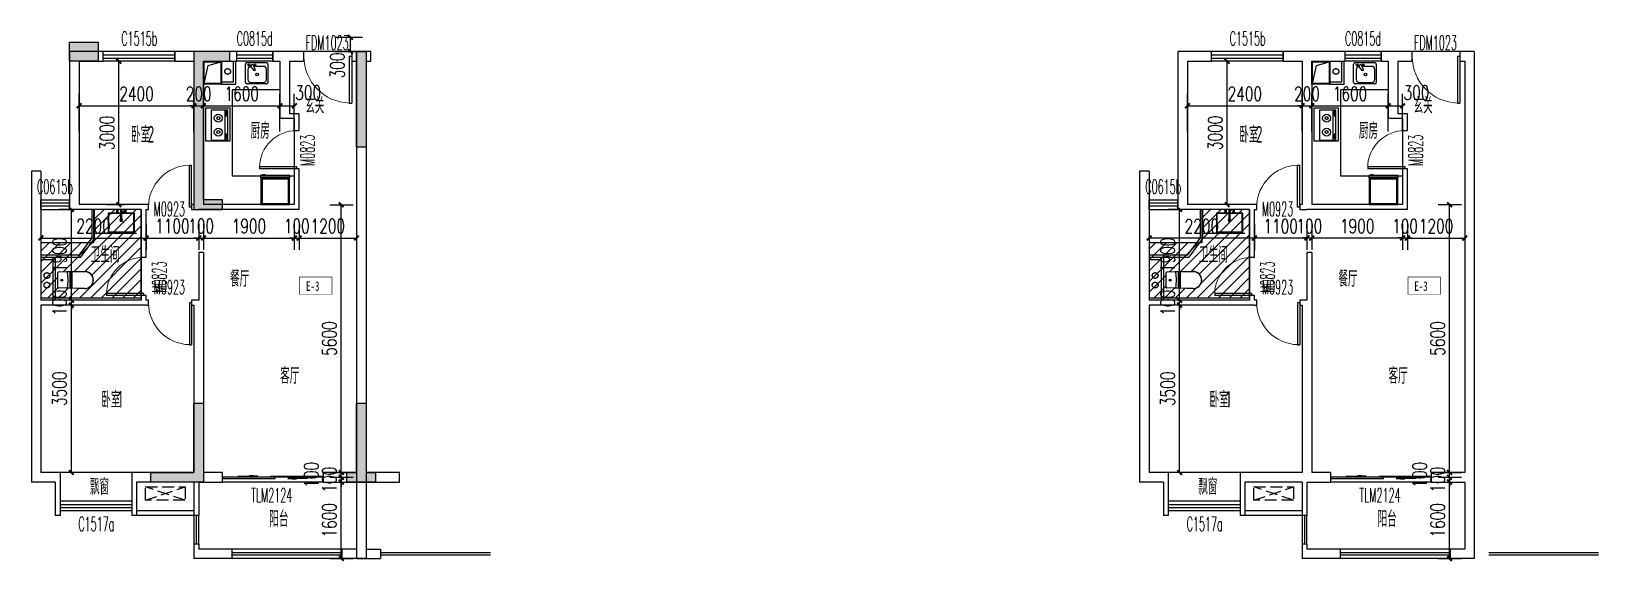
# Model space of a CAD drawing. Extents: x -88643 to -55865, y 7242 to 18329.
import ezdxf

# ---------------------------------------------------------------- set-up
doc = ezdxf.new("R2010")
doc.units = 0
doc.header["$LTSCALE"] = 1000
doc.header["$MEASUREMENT"] = 0
for name, pattern in [('CONTINOUS', [0]), ('DASH', [0.35, 0.25, -0.1]), ('PS', [3200, 1500, -200, 1500])]:
    doc.linetypes.add(name, pattern=pattern)
doc.layers.get('Defpoints').update_dxf_attribs({"color": 6})
for name, color, linetype in [('A-Lvtry（卫生间）', 5, 'Continuous'), ('A-Lvtry（厨房）', 5, 'CONTINOUS'), ('A-烟气道', 105, 'Continuous'), ('A-看线', 105, 'Continuous'), ('A-空调室外机', 5, 'DASH'), ('A-第三道尺寸线', 105, 'Continuous'), ('A-降板区域', 251, 'Continuous'), ('AE-FLOR', 151, 'Continuous'), ('PS', 6, 'PS'), ('PUB_HATCH', 8, 'Continuous'), ('PUB_TEXT', 7, 'Continuous'), ('WALL', 2, 'Continuous'), ('WINDOW', 4, 'Continuous'), ('WINDOW_TEXT', 7, 'Continuous'), ('剪力墙', 6, 'Continuous'), ('户型标示', 7, 'Continuous'), ('栏杆', 142, 'Continuous')]:
    doc.layers.add(name, color=color, linetype=linetype)
doc.styles.add('_TCH_DIM_T3', font='SIMPLEX.shx', dxfattribs={"width": 0.705882, "bigfont": 'GBCBIG.shx'})
doc.styles.add('_TCH_WINDOW', font='SIMPLEX.shx', dxfattribs={"width": 0.7, "height": 3.5, "bigfont": 'GBCBIG.shx'})
doc.styles.get("Standard").update_dxf_attribs({"font": 'gbenor.shx', "width": 0.7, "bigfont": 'gbcbig.shx'})
doc.styles.add('黑体', font='simhei.ttf', dxfattribs={"width": 0.7})
doc.dimstyles.new('_TCH_ARCH&&100', dxfattribs={"dimtxt": 297.5, "dimasz": 100, "dimexe": 250, "dimexo": 300, "dimgap": 100, "dimtad": 1, "dimdec": 0, "dimzin": 0, "dimdsep": 46, "dimtxsty": '_TCH_DIM_T3', "dimblk": 'ARCHTICK', "dimcen": 0.09, "dimclrt": 7, "dimazin": 2, "dimtfac": 1, "dimtdec": 0, "dimtix": 1, "dimtmove": 2, "dimatfit": 3, "dimfxl": 0, "dimtolj": 1, "dimtzin": 0, "dimarcsym": 0})

msp = doc.modelspace()

# ---------------------------------------------------------------- texts
at = {"layer": 'PUB_TEXT', "width": 0.7}
for s, height, p in [('玄关', 337.59, (-59736.9, 16609.9)), ('厨房', 337.59, (-60878.8, 16081.7)), ('卧室', 337.59, (-63381, 16001.8)), ('2', 350, (-63037, 16001.8)), ('卫生间', 337.59, (-64223.7, 13491.5)), ('餐厅', 337.59, (-61309.8, 12988.3)), ('客厅', 337.59, (-60261.5, 10959.8)), ('卧室', 337.59, (-64003.5, 10460.3)), ('1', 350, (-63659.5, 10460.3)), ('飘窗', 337.59, (-64239, 8638.3)), ('阳台', 337.59, (-60489.6, 7965))]:
    msp.add_text(s, height=height, dxfattribs=at).set_placement(p)
at = {"layer": '户型标示', "color": 2, "style": '黑体', "width": 0.7}
msp.add_text('E-3', height=197.15, dxfattribs=at).set_placement((-59721.7, 12903.8))

# ---------------------------------------------------------------- blocks, each defined once
blk = doc.blocks.new('A$C2EEA3612')
at = {"linetype": 'Continuous'}
for p, q in [((-180, 570), (-173, 300)), ((-175, 570), (-168, 300)), ((175, 570), (168, 300)), ((180, 570), (173, 300)), ((-173, 300), (-171, 240)), ((-172, 255), (172, 255)), ((-171, 240), (-169, 187)), ((-169, 187), (-166, 19)), ((-163, 295), (163, 295)), ((-163, 290), (163, 290)), ((-146, 0), (146, 0)), ((169, 187), (166, 19)), ((171, 240), (169, 187)), ((173, 300), (171, 240))]:
    blk.add_line(p, q, dxfattribs=at)
for radius in [20, 15]:
    blk.add_circle((0, 90), radius, dxfattribs=at)
for centre, radius, start, end in [((0, 570), 180, 0, 180), ((0, 570), 175, 0, 180), ((-163, 300), 10, 181.7534, 270), ((-149, 187), 20, 99.8557, 181.7534), ((-163, 300), 5, 181.7534, 270), ((-146, 20), 20, 181.7534, 270), ((0, -673), 893, 80.1443, 99.8557), ((146, 20), 20, 270, 358.2466), ((149, 187), 20, 358.2466, 80.1443), ((163, 300), 5, 270, 358.2466), ((163, 300), 10, 270, 358.2466)]:
    blk.add_arc(centre, radius, start, end, dxfattribs=at)
blk = doc.blocks.new('g3wr')
at = {"color": 251}
blk.add_wipeout([(92376, 176270), (92376, 176416), (92376, 176562), (92382, 176575), (92396, 176582), (92459, 176583), (92576, 176581), (92666, 176589), (92736, 176588), (92946, 176596), (92946, 176591), (93057, 176558), (93057, 176558), (93126, 176416), (93076, 176298), (92946, 176236), (92831, 176244), (92676, 176243), (92576, 176251), (92396, 176250)], dxfattribs=at)
at = {"xscale": -1, "rotation": 270}
blk.add_blockref('A$C2EEA3612', (92376, 176416), dxfattribs=at)
blk = doc.blocks.new('ktswaj')
at = {"linetype": 'DASH'}
blk.add_lwpolyline([(15990, 179083), (15990, 178253), (16268, 178253), (16268, 179083)], close=True, dxfattribs=at)
for points in [[(15990, 179083), (16268, 178253)], [(15990, 178253), (16268, 179083)]]:
    blk.add_lwpolyline(points, dxfattribs=at)
blk = doc.blocks.new('zt1')
at = {"layer": 'A-Lvtry（卫生间）', "linetype": 'Continuous'}
for p, q in [((-700, 0), (0, 0)), ((-700, -500), (-700, 0)), ((0, 0), (0, -500)), ((0, -500), (-700, -500))]:
    blk.add_line(p, q, dxfattribs=at)
at = {"layer": 'A-Lvtry（卫生间）'}
for p, q in [((-673, -113), (-673, -456)), ((-51, -113), (-673, -113)), ((-51, -456), (-51, -113)), ((-673, -400), (-51, -400)), ((-673, -456), (-51, -456)), ((-641, -422), (-641, -434)), ((-566, -432), (-630, -432)), ((-630, -432), (-630, -448)), ((-630, -448), (-566, -448)), ((-566, -448), (-566, -432)), ((-549, -423), (-549, -434)), ((-168, -422), (-168, -434)), ((-157, -432), (-157, -448)), ((-93, -432), (-157, -432)), ((-157, -448), (-93, -448)), ((-93, -448), (-93, -432)), ((-76, -423), (-76, -434))]:
    blk.add_line(p, q, dxfattribs=at)
for points in [[(-549, -423, 0.259034), (-551, -420, 0.076276), (-563, -415, 0.036515), (-576, -412, 0.026615), (-595, -411, 0.026615), (-614, -412, 0.036515), (-627, -415, 0.076276), (-639, -420, 0.259034), (-641, -423, 0.078462), (-641, -424, 0.056762)], [(-549, -434, 0.259034), (-551, -430, 0.076276), (-563, -425, 0.036515), (-576, -423, 0.026615), (-595, -422, 0.026615), (-614, -423, 0.036515), (-627, -425, 0.076276), (-639, -430, 0.259034), (-641, -434, 0.259034), (-639, -437, 0.056762), (-630, -441, 0.036515)], [(-566, -443, 0.008736), (-563, -442, 0.076276), (-551, -437, 0.259034), (-549, -434, 0.259034)], [(-76, -423, 0.259034), (-78, -420, 0.076276), (-90, -415, 0.036515), (-103, -412, 0.026615), (-122, -411, 0.026615), (-141, -412, 0.036515), (-154, -415, 0.076276), (-166, -420, 0.259034), (-168, -423, 0.078462), (-168, -424, 0.056762)], [(-76, -434, 0.259034), (-78, -430, 0.076276), (-90, -425, 0.036515), (-103, -423, 0.026615), (-122, -422, 0.026615), (-141, -423, 0.036515), (-154, -425, 0.076276), (-166, -430, 0.259034), (-168, -434, 0.259034), (-166, -437, 0.056762), (-157, -441, 0.036515)], [(-93, -443, 0.008736), (-90, -442, 0.076276), (-78, -437, 0.259034), (-76, -434, 0.259034)]]:
    blk.add_lwpolyline(points, format="xyb", dxfattribs=at)
at = {"layer": 'A-Lvtry（卫生间）', "linetype": 'Continuous'}
for centre, radius in [((-508, -259), 82.5), ((-508, -259), 31.6), ((-216, -259), 82.5), ((-216, -259), 31.6)]:
    blk.add_circle(centre, radius, dxfattribs=at)
at = {"layer": 'A-Lvtry（卫生间）', "width": 0.8, "flags": 9}
for tag in ['YSIZE', 'XSIZE']:
    blk.add_attdef(tag, (-350, 0), '', height=0.5, dxfattribs=at)
blk = doc.blocks.new('t4')
at = {"layer": 'A-Lvtry（卫生间）'}
for p, q in [((3876515, 2551820), (3876515, 2552229)), ((3876545, 2552260), (3876931, 2552260)), ((3876545, 2552145), (3876545, 2551880)), ((3876820, 2552206), (3876606, 2552206)), ((3876790, 2552072), (3876875, 2552142)), ((3876914, 2552122), (3876906, 2552136)), ((3876962, 2552229), (3876962, 2551820)), ((3876931, 2551789), (3876545, 2551789)), ((3876606, 2551820), (3876820, 2551820)), ((3876800, 2552055), (3876790, 2552072)), ((3876903, 2552093), (3876800, 2552055)), ((3876881, 2551880), (3876881, 2552085))]:
    blk.add_line(p, q, dxfattribs=at)
for centre, major_axis, start_param, end_param in [((3876545, 2552229), (-21.6, 21.6), -0.785398, 0.785398), ((3876606, 2552145), (-43.1, 43.1), -0.785398, 0.785398), ((3876820, 2552145), (43.1, 43.1), 5.497787, 7.068583), ((3876888, 2552126), (14.4, 14.4), 6.021386, 7.757331), ((3876911, 2552185), (-14.4, 14.4), 4.712389, 10.995574), ((3876896, 2552112), (-14.4, 14.4), 2.714645, 4.45059), ((3876931, 2552229), (-21.6, 21.6), 3.926991, 5.497787), ((3876545, 2551820), (21.6, 21.6), 2.356194, 3.926991), ((3876606, 2551880), (-43.1, 43.1), 0.785398, 2.356194), ((3876713, 2552013), (18, 18), 6.283185283897186, 12.56637059107677), ((3876820, 2551880), (-43.1, 43.1), 2.356194, 3.926991), ((3876911, 2552063), (14.4, 14.4), 6.283185283893945, 12.56637059107353), ((3876931, 2551820), (-21.6, 21.6), 2.356194, 3.926991)]:
    blk.add_ellipse(centre, major_axis=major_axis, ratio=1, start_param=start_param, end_param=end_param, dxfattribs=at)
blk = doc.blocks.new('BX1')
at = {"layer": 'A-Lvtry（卫生间）'}
for p, q in [((-560, 8), (-608, 8)), ((-608, 8), (-608, -608)), ((-560, -608), (-560, 8)), ((0, 0), (-560, 0)), ((0, -600), (0, 0)), ((-560, 0), (-560, -600)), ((-24, -24), (-536, -24)), ((-536, -24), (-536, -576)), ((-24, -576), (-24, -24)), ((-631, -564), (-631, -520)), ((-631, -520), (-608, -520)), ((-608, -564), (-631, -564)), ((-608, -520), (-608, -564)), ((-608, -608), (-560, -608)), ((-560, -600), (0, -600)), ((-536, -576), (-24, -576))]:
    blk.add_line(p, q, dxfattribs=at)
blk = doc.blocks.new('A$C12CE3BE6')
at = {"ltscale": 10}
for p, q in [((220, 412), (160, 412)), ((160, 412), (160, 405)), ((220, 405), (160, 405)), ((180, 469), (200, 469)), ((180, 412), (180, 435)), ((182, 422), (182, 442)), ((197, 442), (182, 442)), ((197, 422), (182, 422)), ((184, 442), (184, 469)), ((187, 412), (187, 422)), ((193, 412), (193, 422)), ((195, 442), (195, 469)), ((197, 422), (197, 442)), ((200, 412), (200, 435)), ((220, 405), (220, 412)), ((285, 469), (265, 469)), ((265, 260), (265, 435)), ((285, 260), (285, 435)), ((330, 412), (390, 412)), ((330, 405), (330, 412)), ((330, 405), (390, 405)), ((370, 469), (350, 469)), ((350, 412), (350, 435)), ((352, 422), (352, 442)), ((352, 442), (367, 442)), ((352, 422), (367, 422)), ((354, 442), (354, 469)), ((357, 412), (357, 422)), ((363, 412), (363, 422)), ((365, 442), (365, 469)), ((367, 422), (367, 442)), ((370, 412), (370, 435)), ((390, 412), (390, 405))]:
    blk.add_line(p, q, dxfattribs=at)
for p, q in [((261, 236), (289, 264)), ((261, 264), (289, 236))]:
    blk.add_line(p, q)
for points in [[(0, 0), (0, 400), (550, 400), (550, 0)], [(10, 10), (10, 390), (540, 390), (540, 10)]]:
    blk.add_lwpolyline(points, close=True)
for points in [[(200, 435), (200, 469), (215, 469), (215, 475), (165, 475), (165, 469), (180, 469), (180, 435)], [(285, 435), (285, 469), (300, 469), (300, 475), (250, 475), (250, 469), (265, 469), (265, 435)], [(370, 435), (370, 469), (385, 469), (385, 475), (335, 475), (335, 469), (350, 469), (350, 435)]]:
    blk.add_lwpolyline(points, dxfattribs=at)
for centre in [(190, 409), (360, 409)]:
    blk.add_circle(centre, 3.5, dxfattribs=at)
for radius in [29.1, 20]:
    blk.add_circle((275, 250), radius)
blk.add_arc((275, 260), 10, 180, 0, dxfattribs=at)
blk = doc.blocks.new('$DorLib2D$00000131')
at = {"color": 0, "linetype": 'Continuous'}
for p, q in [((0.15, 0.125), (0.232, 0.197)), ((0.232, 0.197), (0.232, 0.125)), ((-0.5, 0.125), (-0.5, 0)), ((0.019, 0.125), (-0.5, 0.125)), ((-0.5, 0), (0.019, 0)), ((-0.024, 0), (0.5, 0)), ((-0.024, -0.125), (-0.024, 0)), ((0.019, 0), (0.019, 0.125)), ((0.35, 0.125), (0.15, 0.125)), ((0.5, 0), (0.5, -0.125)), ((-0.35, -0.125), (-0.15, -0.125)), ((-0.232, -0.197), (-0.232, -0.125)), ((-0.15, -0.125), (-0.232, -0.197)), ((0.5, -0.125), (-0.024, -0.125))]:
    blk.add_line(p, q, dxfattribs=at)
blk = doc.blocks.new('$DorLib2D$00000001')
for p, q in [((0.45, 0.975), (0.5, 0.975)), ((0.45, 0), (0.45, 0.975)), ((0.5, 0), (0.5, 0.975)), ((0.5, 0), (0.45, 0))]:
    blk.add_line(p, q)
at = {"lineweight": 13}
blk.add_arc((0.475, 0), 0.975, 91.4693, 180, dxfattribs=at)
blk = doc.blocks.new('$TCHSYS$WIN2D')
for p, q in [((-0.5, 0.5), (0.5, 0.5)), ((-0.5, 0.5), (-0.5, -0.5)), ((0.5, 0.5), (0.5, -0.5)), ((0.5, 0.167), (-0.5, 0.167)), ((0.5, -0.167), (-0.5, -0.167)), ((-0.5, -0.5), (0.5, -0.5))]:
    blk.add_line(p, q)
blk = doc.blocks.new('_ArchTick')
at = {"color": 0, "linetype": 'ByBlock', "const_width": 0.4}
blk.add_lwpolyline([(-0.5, -0.5), (0.5, 0.5)], dxfattribs=at)
blk = doc.blocks.new('*D20')
at = {"layer": 'A-第三道尺寸线', "color": 0, "lineweight": -2, "transparency": 16777216}
for p, q in [((-70533, -43702), (-70047, -43702)), ((-70297, -45302), (-70297, -43702)), ((-70533, -45302), (-70047, -45302))]:
    blk.add_line(p, q, dxfattribs=at)
at = {"layer": 'Defpoints', "color": 0, "transparency": 16777216}
for p in [(-70833, -43702), (-70297, -43702), (-70833, -45302)]:
    blk.add_point(p, dxfattribs=at)
at = {"layer": 'A-第三道尺寸线', "color": 0, "lineweight": -2, "transparency": 16777216, "xscale": 100, "yscale": 100, "zscale": 100}
for p, rotation in [((-70297, -43702), 90), ((-70297, -45302), 270)]:
    blk.add_blockref('_ArchTick', p, dxfattribs=dict(at, rotation=rotation))
at = {"layer": 'A-第三道尺寸线', "color": 7, "transparency": 16777216, "insert": (-70546, -44502), "char_height": 297.5, "attachment_point": 5, "rotation": 90, "style": '_TCH_DIM_T3'}
blk.add_mtext('\\A1;1600', dxfattribs=at)
blk = doc.blocks.new('*D21')
at = {"layer": 'A-第三道尺寸线', "color": 0, "lineweight": -2, "transparency": 16777216}
for p, q in [((-70297, -43602), (-70297, -43502)), ((-70533, -43602), (-70047, -43602)), ((-70533, -43702), (-70047, -43702)), ((-70297, -43702), (-70297, -43602)), ((-70297, -43702), (-70297, -43802))]:
    blk.add_line(p, q, dxfattribs=at)
at = {"layer": 'Defpoints', "color": 0, "transparency": 16777216}
for p in [(-70833, -43602), (-70833, -43702), (-70297, -43602)]:
    blk.add_point(p, dxfattribs=at)
at = {"layer": 'A-第三道尺寸线', "color": 0, "lineweight": -2, "transparency": 16777216, "xscale": 100, "yscale": 100, "zscale": 100}
for p, rotation in [((-70297, -43602), 270), ((-70297, -43702), 90)]:
    blk.add_blockref('_ArchTick', p, dxfattribs=dict(at, rotation=rotation))
at = {"layer": 'A-第三道尺寸线', "color": 7, "transparency": 16777216, "insert": (-70546, -43652), "char_height": 297.5, "attachment_point": 5, "rotation": 90, "style": '_TCH_DIM_T3'}
blk.add_mtext('\\A1;100', dxfattribs=at)
blk = doc.blocks.new('*D22')
at = {"layer": 'A-第三道尺寸线', "color": 0, "lineweight": -2, "transparency": 16777216}
for p, q in [((-70533, -43502), (-70047, -43502)), ((-70297, -43502), (-70297, -43402)), ((-70297, -43602), (-70297, -43502)), ((-70533, -43602), (-70047, -43602)), ((-70297, -43602), (-70297, -43702))]:
    blk.add_line(p, q, dxfattribs=at)
at = {"layer": 'Defpoints', "color": 0, "transparency": 16777216}
for p in [(-70833, -43502), (-70297, -43502), (-70833, -43602)]:
    blk.add_point(p, dxfattribs=at)
at = {"layer": 'A-第三道尺寸线', "color": 0, "lineweight": -2, "transparency": 16777216, "xscale": 100, "yscale": 100, "zscale": 100}
for p, rotation in [((-70297, -43502), 270), ((-70297, -43602), 90)]:
    blk.add_blockref('_ArchTick', p, dxfattribs=dict(at, rotation=rotation))
at = {"layer": 'A-第三道尺寸线', "color": 7, "transparency": 16777216, "insert": (-70922, -43552), "char_height": 297.5, "attachment_point": 5, "rotation": 90, "style": '_TCH_DIM_T3'}
blk.add_mtext('\\A1;100', dxfattribs=at)
blk = doc.blocks.new('*D23')
at = {"layer": 'A-第三道尺寸线', "color": 0, "lineweight": -2, "transparency": 16777216}
for p, q in [((-70533, -37902), (-70047, -37902)), ((-70297, -43502), (-70297, -37902)), ((-70533, -43502), (-70047, -43502))]:
    blk.add_line(p, q, dxfattribs=at)
at = {"layer": 'Defpoints', "color": 0, "transparency": 16777216}
for p in [(-70833, -37902), (-70297, -37902), (-70833, -43502)]:
    blk.add_point(p, dxfattribs=at)
at = {"layer": 'A-第三道尺寸线', "color": 0, "lineweight": -2, "transparency": 16777216, "xscale": 100, "yscale": 100, "zscale": 100}
for p, rotation in [((-70297, -37902), 90), ((-70297, -43502), 270)]:
    blk.add_blockref('_ArchTick', p, dxfattribs=dict(at, rotation=rotation))
at = {"layer": 'A-第三道尺寸线', "color": 7, "transparency": 16777216, "insert": (-70546, -40702), "char_height": 297.5, "attachment_point": 5, "rotation": 90, "style": '_TCH_DIM_T3'}
blk.add_mtext('\\A1;5600', dxfattribs=at)
blk = doc.blocks.new('*D24')
at = {"layer": 'A-第三道尺寸线', "color": 0, "lineweight": -2, "transparency": 16777216}
for p, q in [((-75779, -36372), (-75779, -35584)), ((-73379, -36372), (-73379, -35584)), ((-75779, -35834), (-73379, -35834))]:
    blk.add_line(p, q, dxfattribs=at)
at = {"layer": 'Defpoints', "color": 0, "transparency": 16777216}
for p in [(-73379, -35834), (-75779, -36672), (-73379, -36672)]:
    blk.add_point(p, dxfattribs=at)
at = {"layer": 'A-第三道尺寸线', "color": 0, "lineweight": -2, "transparency": 16777216, "xscale": 100, "yscale": 100, "zscale": 100, "rotation": 180}
blk.add_blockref('_ArchTick', (-75779, -35834), dxfattribs=at)
at = {"layer": 'A-第三道尺寸线', "color": 0, "lineweight": -2, "transparency": 16777216, "xscale": 100, "yscale": 100, "zscale": 100}
blk.add_blockref('_ArchTick', (-73379, -35834), dxfattribs=at)
at = {"layer": 'A-第三道尺寸线', "color": 7, "transparency": 16777216, "insert": (-74579, -35585), "char_height": 297.5, "attachment_point": 5, "style": '_TCH_DIM_T3'}
blk.add_mtext('\\A1;2400', dxfattribs=at)
blk = doc.blocks.new('*D25')
at = {"layer": 'A-第三道尺寸线', "color": 0, "lineweight": -2, "transparency": 16777216}
for p, q in [((-73379, -36372), (-73379, -35584)), ((-73179, -36372), (-73179, -35584)), ((-73379, -35834), (-73479, -35834)), ((-73379, -35834), (-73179, -35834)), ((-73179, -35834), (-73079, -35834))]:
    blk.add_line(p, q, dxfattribs=at)
at = {"layer": 'Defpoints', "color": 0, "transparency": 16777216}
for p in [(-73179, -35834), (-73379, -36672), (-73179, -36672)]:
    blk.add_point(p, dxfattribs=at)
at = {"layer": 'A-第三道尺寸线', "color": 0, "lineweight": -2, "transparency": 16777216, "xscale": 100, "yscale": 100, "zscale": 100}
blk.add_blockref('_ArchTick', (-73379, -35834), dxfattribs=at)
at = {"layer": 'A-第三道尺寸线', "color": 0, "lineweight": -2, "transparency": 16777216, "xscale": 100, "yscale": 100, "zscale": 100, "rotation": 180}
blk.add_blockref('_ArchTick', (-73179, -35834), dxfattribs=at)
at = {"layer": 'A-第三道尺寸线', "color": 7, "transparency": 16777216, "insert": (-73279, -35585), "char_height": 297.5, "attachment_point": 5, "style": '_TCH_DIM_T3'}
blk.add_mtext('\\A1;200', dxfattribs=at)
blk = doc.blocks.new('*D26')
at = {"layer": 'A-第三道尺寸线', "color": 0, "lineweight": -2, "transparency": 16777216}
for p, q in [((-73179, -36372), (-73179, -35584)), ((-71579, -36372), (-71579, -35584)), ((-73179, -35834), (-71579, -35834))]:
    blk.add_line(p, q, dxfattribs=at)
at = {"layer": 'Defpoints', "color": 0, "transparency": 16777216}
for p in [(-71579, -35834), (-73179, -36672), (-71579, -36672)]:
    blk.add_point(p, dxfattribs=at)
at = {"layer": 'A-第三道尺寸线', "color": 0, "lineweight": -2, "transparency": 16777216, "xscale": 100, "yscale": 100, "zscale": 100, "rotation": 180}
blk.add_blockref('_ArchTick', (-73179, -35834), dxfattribs=at)
at = {"layer": 'A-第三道尺寸线', "color": 0, "lineweight": -2, "transparency": 16777216, "xscale": 100, "yscale": 100, "zscale": 100}
blk.add_blockref('_ArchTick', (-71579, -35834), dxfattribs=at)
at = {"layer": 'A-第三道尺寸线', "color": 7, "transparency": 16777216, "insert": (-72379, -35585), "char_height": 297.5, "attachment_point": 5, "style": '_TCH_DIM_T3'}
blk.add_mtext('\\A1;1600', dxfattribs=at)
blk = doc.blocks.new('*D27')
at = {"layer": 'A-第三道尺寸线', "color": 0, "lineweight": -2, "transparency": 16777216}
for p, q in [((-71579, -36372), (-71579, -35584)), ((-71279, -36372), (-71279, -35584)), ((-71579, -35834), (-71279, -35834))]:
    blk.add_line(p, q, dxfattribs=at)
at = {"layer": 'Defpoints', "color": 0, "transparency": 16777216}
for p in [(-71279, -35834), (-71579, -36672), (-71279, -36672)]:
    blk.add_point(p, dxfattribs=at)
at = {"layer": 'A-第三道尺寸线', "color": 0, "lineweight": -2, "transparency": 16777216, "xscale": 100, "yscale": 100, "zscale": 100, "rotation": 180}
blk.add_blockref('_ArchTick', (-71579, -35834), dxfattribs=at)
at = {"layer": 'A-第三道尺寸线', "color": 0, "lineweight": -2, "transparency": 16777216, "xscale": 100, "yscale": 100, "zscale": 100}
blk.add_blockref('_ArchTick', (-71279, -35834), dxfattribs=at)
at = {"layer": 'A-第三道尺寸线', "color": 7, "transparency": 16777216, "insert": (-70990, -35559), "char_height": 297.5, "attachment_point": 5, "style": '_TCH_DIM_T3'}
blk.add_mtext('\\A1;300', dxfattribs=at)
blk = doc.blocks.new('*D28')
at = {"layer": 'A-第三道尺寸线', "color": 0, "lineweight": -2, "transparency": 16777216}
for p, q in [((-76579, -38302), (-76579, -38849)), ((-74379, -38302), (-74379, -38849)), ((-76579, -38599), (-74379, -38599))]:
    blk.add_line(p, q, dxfattribs=at)
at = {"layer": 'Defpoints', "color": 0, "transparency": 16777216}
for p in [(-76579, -38002), (-74379, -38002), (-74379, -38599)]:
    blk.add_point(p, dxfattribs=at)
at = {"layer": 'A-第三道尺寸线', "color": 0, "lineweight": -2, "transparency": 16777216, "xscale": 100, "yscale": 100, "zscale": 100, "rotation": 180}
blk.add_blockref('_ArchTick', (-76579, -38599), dxfattribs=at)
at = {"layer": 'A-第三道尺寸线', "color": 0, "lineweight": -2, "transparency": 16777216, "xscale": 100, "yscale": 100, "zscale": 100}
blk.add_blockref('_ArchTick', (-74379, -38599), dxfattribs=at)
at = {"layer": 'A-第三道尺寸线', "color": 7, "transparency": 16777216, "insert": (-75479, -38350), "char_height": 297.5, "attachment_point": 5, "style": '_TCH_DIM_T3'}
blk.add_mtext('\\A1;2200', dxfattribs=at)
blk = doc.blocks.new('*D29')
at = {"layer": 'A-第三道尺寸线', "color": 0, "lineweight": -2, "transparency": 16777216}
for p, q in [((-74379, -38302), (-74379, -38849)), ((-73279, -38302), (-73279, -38849)), ((-74379, -38599), (-73279, -38599))]:
    blk.add_line(p, q, dxfattribs=at)
at = {"layer": 'Defpoints', "color": 0, "transparency": 16777216}
for p in [(-74379, -38002), (-73279, -38002), (-73279, -38599)]:
    blk.add_point(p, dxfattribs=at)
at = {"layer": 'A-第三道尺寸线', "color": 0, "lineweight": -2, "transparency": 16777216, "xscale": 100, "yscale": 100, "zscale": 100, "rotation": 180}
blk.add_blockref('_ArchTick', (-74379, -38599), dxfattribs=at)
at = {"layer": 'A-第三道尺寸线', "color": 0, "lineweight": -2, "transparency": 16777216, "xscale": 100, "yscale": 100, "zscale": 100}
blk.add_blockref('_ArchTick', (-73279, -38599), dxfattribs=at)
at = {"layer": 'A-第三道尺寸线', "color": 7, "transparency": 16777216, "insert": (-73829, -38350), "char_height": 297.5, "attachment_point": 5, "style": '_TCH_DIM_T3'}
blk.add_mtext('\\A1;1100', dxfattribs=at)
blk = doc.blocks.new('*D30')
at = {"layer": 'A-第三道尺寸线', "color": 0, "lineweight": -2, "transparency": 16777216}
for p, q in [((-73279, -38302), (-73279, -38849)), ((-73179, -38302), (-73179, -38849)), ((-73279, -38599), (-73379, -38599)), ((-73279, -38599), (-73179, -38599)), ((-73179, -38599), (-73079, -38599))]:
    blk.add_line(p, q, dxfattribs=at)
at = {"layer": 'Defpoints', "color": 0, "transparency": 16777216}
for p in [(-73279, -38002), (-73179, -38002), (-73179, -38599)]:
    blk.add_point(p, dxfattribs=at)
at = {"layer": 'A-第三道尺寸线', "color": 0, "lineweight": -2, "transparency": 16777216, "xscale": 100, "yscale": 100, "zscale": 100}
blk.add_blockref('_ArchTick', (-73279, -38599), dxfattribs=at)
at = {"layer": 'A-第三道尺寸线', "color": 0, "lineweight": -2, "transparency": 16777216, "xscale": 100, "yscale": 100, "zscale": 100, "rotation": 180}
blk.add_blockref('_ArchTick', (-73179, -38599), dxfattribs=at)
at = {"layer": 'A-第三道尺寸线', "color": 7, "transparency": 16777216, "insert": (-73229, -38350), "char_height": 297.5, "attachment_point": 5, "style": '_TCH_DIM_T3'}
blk.add_mtext('\\A1;100', dxfattribs=at)
blk = doc.blocks.new('*D31')
at = {"layer": 'A-第三道尺寸线', "color": 0, "lineweight": -2, "transparency": 16777216}
for p, q in [((-73179, -38302), (-73179, -38849)), ((-71279, -38302), (-71279, -38849)), ((-73179, -38599), (-71279, -38599))]:
    blk.add_line(p, q, dxfattribs=at)
at = {"layer": 'Defpoints', "color": 0, "transparency": 16777216}
for p in [(-73179, -38002), (-71279, -38002), (-71279, -38599)]:
    blk.add_point(p, dxfattribs=at)
at = {"layer": 'A-第三道尺寸线', "color": 0, "lineweight": -2, "transparency": 16777216, "xscale": 100, "yscale": 100, "zscale": 100, "rotation": 180}
blk.add_blockref('_ArchTick', (-73179, -38599), dxfattribs=at)
at = {"layer": 'A-第三道尺寸线', "color": 0, "lineweight": -2, "transparency": 16777216, "xscale": 100, "yscale": 100, "zscale": 100}
blk.add_blockref('_ArchTick', (-71279, -38599), dxfattribs=at)
at = {"layer": 'A-第三道尺寸线', "color": 7, "transparency": 16777216, "insert": (-72229, -38350), "char_height": 297.5, "attachment_point": 5, "style": '_TCH_DIM_T3'}
blk.add_mtext('\\A1;1900', dxfattribs=at)
blk = doc.blocks.new('*D32')
at = {"layer": 'A-第三道尺寸线', "color": 0, "lineweight": -2, "transparency": 16777216}
for p, q in [((-71279, -38302), (-71279, -38849)), ((-71179, -38302), (-71179, -38849)), ((-71279, -38599), (-71379, -38599)), ((-71279, -38599), (-71179, -38599)), ((-71179, -38599), (-71079, -38599))]:
    blk.add_line(p, q, dxfattribs=at)
at = {"layer": 'Defpoints', "color": 0, "transparency": 16777216}
for p in [(-71279, -38002), (-71179, -38002), (-71179, -38599)]:
    blk.add_point(p, dxfattribs=at)
at = {"layer": 'A-第三道尺寸线', "color": 0, "lineweight": -2, "transparency": 16777216, "xscale": 100, "yscale": 100, "zscale": 100}
blk.add_blockref('_ArchTick', (-71279, -38599), dxfattribs=at)
at = {"layer": 'A-第三道尺寸线', "color": 0, "lineweight": -2, "transparency": 16777216, "xscale": 100, "yscale": 100, "zscale": 100, "rotation": 180}
blk.add_blockref('_ArchTick', (-71179, -38599), dxfattribs=at)
at = {"layer": 'A-第三道尺寸线', "color": 7, "transparency": 16777216, "insert": (-71229, -38350), "char_height": 297.5, "attachment_point": 5, "style": '_TCH_DIM_T3'}
blk.add_mtext('\\A1;100', dxfattribs=at)
blk = doc.blocks.new('*D33')
at = {"layer": 'A-第三道尺寸线', "color": 0, "lineweight": -2, "transparency": 16777216}
for p, q in [((-71179, -38302), (-71179, -38849)), ((-69979, -38302), (-69979, -38849)), ((-71179, -38599), (-69979, -38599))]:
    blk.add_line(p, q, dxfattribs=at)
at = {"layer": 'Defpoints', "color": 0, "transparency": 16777216}
for p in [(-71179, -38002), (-69979, -38002), (-69979, -38599)]:
    blk.add_point(p, dxfattribs=at)
at = {"layer": 'A-第三道尺寸线', "color": 0, "lineweight": -2, "transparency": 16777216, "xscale": 100, "yscale": 100, "zscale": 100, "rotation": 180}
blk.add_blockref('_ArchTick', (-71179, -38599), dxfattribs=at)
at = {"layer": 'A-第三道尺寸线', "color": 0, "lineweight": -2, "transparency": 16777216, "xscale": 100, "yscale": 100, "zscale": 100}
blk.add_blockref('_ArchTick', (-69979, -38599), dxfattribs=at)
at = {"layer": 'A-第三道尺寸线', "color": 7, "transparency": 16777216, "insert": (-70579, -38350), "char_height": 297.5, "attachment_point": 5, "style": '_TCH_DIM_T3'}
blk.add_mtext('\\A1;1200', dxfattribs=at)
blk = doc.blocks.new('*D34')
at = {"layer": 'A-第三道尺寸线', "color": 0, "lineweight": -2, "transparency": 16777216}
for p, q in [((-75729, -40002), (-76192, -40002)), ((-75942, -43502), (-75942, -40002)), ((-75729, -43502), (-76192, -43502))]:
    blk.add_line(p, q, dxfattribs=at)
at = {"layer": 'Defpoints', "color": 0, "transparency": 16777216}
for p in [(-75942, -40002), (-75429, -40002), (-75429, -43502)]:
    blk.add_point(p, dxfattribs=at)
at = {"layer": 'A-第三道尺寸线', "color": 0, "lineweight": -2, "transparency": 16777216, "xscale": 100, "yscale": 100, "zscale": 100}
for p, rotation in [((-75942, -40002), 90), ((-75942, -43502), 270)]:
    blk.add_blockref('_ArchTick', p, dxfattribs=dict(at, rotation=rotation))
at = {"layer": 'A-第三道尺寸线', "color": 7, "transparency": 16777216, "insert": (-76190, -41752), "char_height": 297.5, "attachment_point": 5, "rotation": 90, "style": '_TCH_DIM_T3'}
blk.add_mtext('\\A1;3500', dxfattribs=at)
blk = doc.blocks.new('*D35')
at = {"layer": 'A-第三道尺寸线', "color": 0, "lineweight": -2, "transparency": 16777216}
for p, q in [((-75729, -39902), (-76192, -39902)), ((-75942, -39902), (-75942, -39802)), ((-75942, -40002), (-75942, -39902)), ((-75729, -40002), (-76192, -40002)), ((-75942, -40002), (-75942, -40102))]:
    blk.add_line(p, q, dxfattribs=at)
at = {"layer": 'Defpoints', "color": 0, "transparency": 16777216}
for p in [(-75942, -39902), (-75429, -39902), (-75429, -40002)]:
    blk.add_point(p, dxfattribs=at)
at = {"layer": 'A-第三道尺寸线', "color": 0, "lineweight": -2, "transparency": 16777216, "xscale": 100, "yscale": 100, "zscale": 100}
for p, rotation in [((-75942, -39902), 270), ((-75942, -40002), 90)]:
    blk.add_blockref('_ArchTick', p, dxfattribs=dict(at, rotation=rotation))
at = {"layer": 'A-第三道尺寸线', "color": 7, "transparency": 16777216, "insert": (-76190, -39952), "char_height": 297.5, "attachment_point": 5, "rotation": 90, "style": '_TCH_DIM_T3'}
blk.add_mtext('\\A1;100', dxfattribs=at)
blk = doc.blocks.new('*D36')
at = {"layer": 'A-第三道尺寸线', "color": 0, "lineweight": -2, "transparency": 16777216}
for p, q in [((-75729, -38002), (-76192, -38002)), ((-75942, -39902), (-75942, -38002)), ((-75729, -39902), (-76192, -39902))]:
    blk.add_line(p, q, dxfattribs=at)
at = {"layer": 'Defpoints', "color": 0, "transparency": 16777216}
for p in [(-75942, -38002), (-75429, -38002), (-75429, -39902)]:
    blk.add_point(p, dxfattribs=at)
at = {"layer": 'A-第三道尺寸线', "color": 0, "lineweight": -2, "transparency": 16777216, "xscale": 100, "yscale": 100, "zscale": 100}
for p, rotation in [((-75942, -38002), 90), ((-75942, -39902), 270)]:
    blk.add_blockref('_ArchTick', p, dxfattribs=dict(at, rotation=rotation))
at = {"layer": 'A-第三道尺寸线', "color": 7, "transparency": 16777216, "insert": (-76190, -38952), "char_height": 297.5, "attachment_point": 5, "rotation": 90, "style": '_TCH_DIM_T3'}
blk.add_mtext('\\A1;1900', dxfattribs=at)
blk = doc.blocks.new('*D37')
at = {"layer": 'A-第三道尺寸线', "color": 0, "lineweight": -2, "transparency": 16777216}
for p, q in [((-74829, -34902), (-75199, -34902)), ((-74949, -37902), (-74949, -34902)), ((-74829, -37902), (-75199, -37902))]:
    blk.add_line(p, q, dxfattribs=at)
at = {"layer": 'Defpoints', "color": 0, "transparency": 16777216}
for p in [(-74949, -34902), (-74529, -34902), (-74529, -37902)]:
    blk.add_point(p, dxfattribs=at)
at = {"layer": 'A-第三道尺寸线', "color": 0, "lineweight": -2, "transparency": 16777216, "xscale": 100, "yscale": 100, "zscale": 100}
for p, rotation in [((-74949, -34902), 90), ((-74949, -37902), 270)]:
    blk.add_blockref('_ArchTick', p, dxfattribs=dict(at, rotation=rotation))
at = {"layer": 'A-第三道尺寸线', "color": 7, "transparency": 16777216, "insert": (-75197, -36402), "char_height": 297.5, "attachment_point": 5, "rotation": 90, "style": '_TCH_DIM_T3'}
blk.add_mtext('\\A1;3000', dxfattribs=at)
blk = doc.blocks.new('*D38')
at = {"layer": 'A-第三道尺寸线', "color": 0, "lineweight": -2}
for p, q in [((-82293, 18206), (-81721, 18206)), ((-81971, 17906), (-81971, 18206)), ((-82293, 17906), (-81721, 17906))]:
    blk.add_line(p, q, dxfattribs=at)
at = {"layer": 'Defpoints', "color": 0}
for p in [(-82593, 18206), (-81971, 18206), (-82593, 17906)]:
    blk.add_point(p, dxfattribs=at)
at = {"layer": 'A-第三道尺寸线', "color": 0, "lineweight": -2, "xscale": 100, "yscale": 100, "zscale": 100}
for p, rotation in [((-81971, 18206), 90), ((-81971, 17906), 270)]:
    blk.add_blockref('_ArchTick', p, dxfattribs=dict(at, rotation=rotation))
at = {"layer": 'A-第三道尺寸线', "color": 7, "insert": (-82246, 17617), "char_height": 297.5, "attachment_point": 5, "rotation": 90, "style": '_TCH_DIM_T3'}
blk.add_mtext('\\A1;300', dxfattribs=at)
blk = doc.blocks.new('*D54')
at = {"layer": 'A-第三道尺寸线', "color": 0, "lineweight": -2}
for p, q in [((-59219, 8906), (-58733, 8906)), ((-58983, 7306), (-58983, 8906)), ((-59219, 7306), (-58733, 7306))]:
    blk.add_line(p, q, dxfattribs=at)
at = {"layer": 'Defpoints', "color": 0}
for p in [(-59519, 8906), (-58983, 8906), (-59519, 7306)]:
    blk.add_point(p, dxfattribs=at)
at = {"layer": 'A-第三道尺寸线', "color": 0, "lineweight": -2, "xscale": 100, "yscale": 100, "zscale": 100}
for p, rotation in [((-58983, 8906), 90), ((-58983, 7306), 270)]:
    blk.add_blockref('_ArchTick', p, dxfattribs=dict(at, rotation=rotation))
at = {"layer": 'A-第三道尺寸线', "color": 7, "insert": (-59232, 8106), "char_height": 297.5, "attachment_point": 5, "rotation": 90, "style": '_TCH_DIM_T3'}
blk.add_mtext('\\A1;1600', dxfattribs=at)
blk = doc.blocks.new('*D55')
at = {"layer": 'A-第三道尺寸线', "color": 0, "lineweight": -2}
for p, q in [((-59219, 9006), (-58733, 9006)), ((-59219, 8906), (-58733, 8906)), ((-58983, 9006), (-58983, 9106)), ((-58983, 8906), (-58983, 9006)), ((-58983, 8906), (-58983, 8806))]:
    blk.add_line(p, q, dxfattribs=at)
at = {"layer": 'Defpoints', "color": 0}
for p in [(-59519, 9006), (-59519, 8906), (-58983, 9006)]:
    blk.add_point(p, dxfattribs=at)
at = {"layer": 'A-第三道尺寸线', "color": 0, "lineweight": -2, "xscale": 100, "yscale": 100, "zscale": 100}
for p, rotation in [((-58983, 9006), 270), ((-58983, 8906), 90)]:
    blk.add_blockref('_ArchTick', p, dxfattribs=dict(at, rotation=rotation))
at = {"layer": 'A-第三道尺寸线', "color": 7, "insert": (-59232, 8956), "char_height": 297.5, "attachment_point": 5, "rotation": 90, "style": '_TCH_DIM_T3'}
blk.add_mtext('\\A1;100', dxfattribs=at)
blk = doc.blocks.new('*D56')
at = {"layer": 'A-第三道尺寸线', "color": 0, "lineweight": -2}
for p, q in [((-58983, 9106), (-58983, 9206)), ((-59219, 9106), (-58733, 9106)), ((-59219, 9006), (-58733, 9006)), ((-58983, 9006), (-58983, 9106)), ((-58983, 9006), (-58983, 8906))]:
    blk.add_line(p, q, dxfattribs=at)
at = {"layer": 'Defpoints', "color": 0}
for p in [(-59519, 9106), (-59519, 9006), (-58983, 9106)]:
    blk.add_point(p, dxfattribs=at)
at = {"layer": 'A-第三道尺寸线', "color": 0, "lineweight": -2, "xscale": 100, "yscale": 100, "zscale": 100}
for p, rotation in [((-58983, 9106), 270), ((-58983, 9006), 90)]:
    blk.add_blockref('_ArchTick', p, dxfattribs=dict(at, rotation=rotation))
at = {"layer": 'A-第三道尺寸线', "color": 7, "insert": (-59608, 9056), "char_height": 297.5, "attachment_point": 5, "rotation": 90, "style": '_TCH_DIM_T3'}
blk.add_mtext('\\A1;100', dxfattribs=at)
blk = doc.blocks.new('*D39')
at = {"layer": 'A-第三道尺寸线', "color": 0, "lineweight": -2}
for p, q in [((-59219, 14706), (-58733, 14706)), ((-58983, 9106), (-58983, 14706)), ((-59219, 9106), (-58733, 9106))]:
    blk.add_line(p, q, dxfattribs=at)
at = {"layer": 'Defpoints', "color": 0}
for p in [(-59519, 14706), (-58983, 14706), (-59519, 9106)]:
    blk.add_point(p, dxfattribs=at)
at = {"layer": 'A-第三道尺寸线', "color": 0, "lineweight": -2, "xscale": 100, "yscale": 100, "zscale": 100}
for p, rotation in [((-58983, 14706), 90), ((-58983, 9106), 270)]:
    blk.add_blockref('_ArchTick', p, dxfattribs=dict(at, rotation=rotation))
at = {"layer": 'A-第三道尺寸线', "color": 7, "insert": (-59232, 11906), "char_height": 297.5, "attachment_point": 5, "rotation": 90, "style": '_TCH_DIM_T3'}
blk.add_mtext('\\A1;5600', dxfattribs=at)
blk = doc.blocks.new('*D40')
at = {"layer": 'A-第三道尺寸线', "color": 0, "lineweight": -2}
for p, q in [((-64465, 16236), (-64465, 17024)), ((-64465, 16774), (-62065, 16774)), ((-62065, 16236), (-62065, 17024))]:
    blk.add_line(p, q, dxfattribs=at)
at = {"layer": 'Defpoints', "color": 0}
for p in [(-62065, 16774), (-64465, 15936), (-62065, 15936)]:
    blk.add_point(p, dxfattribs=at)
at = {"layer": 'A-第三道尺寸线', "color": 0, "lineweight": -2, "xscale": 100, "yscale": 100, "zscale": 100, "rotation": 180}
blk.add_blockref('_ArchTick', (-64465, 16774), dxfattribs=at)
at = {"layer": 'A-第三道尺寸线', "color": 0, "lineweight": -2, "xscale": 100, "yscale": 100, "zscale": 100}
blk.add_blockref('_ArchTick', (-62065, 16774), dxfattribs=at)
at = {"layer": 'A-第三道尺寸线', "color": 7, "insert": (-63265, 17022), "char_height": 297.5, "attachment_point": 5, "style": '_TCH_DIM_T3'}
blk.add_mtext('\\A1;2400', dxfattribs=at)
blk = doc.blocks.new('*D41')
at = {"layer": 'A-第三道尺寸线', "color": 0, "lineweight": -2}
for p, q in [((-62065, 16774), (-62165, 16774)), ((-62065, 16236), (-62065, 17024)), ((-62065, 16774), (-61865, 16774)), ((-61865, 16236), (-61865, 17024)), ((-61865, 16774), (-61765, 16774))]:
    blk.add_line(p, q, dxfattribs=at)
at = {"layer": 'Defpoints', "color": 0}
for p in [(-61865, 16774), (-62065, 15936), (-61865, 15936)]:
    blk.add_point(p, dxfattribs=at)
at = {"layer": 'A-第三道尺寸线', "color": 0, "lineweight": -2, "xscale": 100, "yscale": 100, "zscale": 100}
blk.add_blockref('_ArchTick', (-62065, 16774), dxfattribs=at)
at = {"layer": 'A-第三道尺寸线', "color": 0, "lineweight": -2, "xscale": 100, "yscale": 100, "zscale": 100, "rotation": 180}
blk.add_blockref('_ArchTick', (-61865, 16774), dxfattribs=at)
at = {"layer": 'A-第三道尺寸线', "color": 7, "insert": (-61965, 17022), "char_height": 297.5, "attachment_point": 5, "style": '_TCH_DIM_T3'}
blk.add_mtext('\\A1;200', dxfattribs=at)
blk = doc.blocks.new('*D42')
at = {"layer": 'A-第三道尺寸线', "color": 0, "lineweight": -2}
for p, q in [((-61865, 16236), (-61865, 17024)), ((-61865, 16774), (-60265, 16774)), ((-60265, 16236), (-60265, 17024))]:
    blk.add_line(p, q, dxfattribs=at)
at = {"layer": 'Defpoints', "color": 0}
for p in [(-60265, 16774), (-61865, 15936), (-60265, 15936)]:
    blk.add_point(p, dxfattribs=at)
at = {"layer": 'A-第三道尺寸线', "color": 0, "lineweight": -2, "xscale": 100, "yscale": 100, "zscale": 100, "rotation": 180}
blk.add_blockref('_ArchTick', (-61865, 16774), dxfattribs=at)
at = {"layer": 'A-第三道尺寸线', "color": 0, "lineweight": -2, "xscale": 100, "yscale": 100, "zscale": 100}
blk.add_blockref('_ArchTick', (-60265, 16774), dxfattribs=at)
at = {"layer": 'A-第三道尺寸线', "color": 7, "insert": (-61065, 17022), "char_height": 297.5, "attachment_point": 5, "style": '_TCH_DIM_T3'}
blk.add_mtext('\\A1;1600', dxfattribs=at)
blk = doc.blocks.new('*D43')
at = {"layer": 'A-第三道尺寸线', "color": 0, "lineweight": -2}
for p, q in [((-60265, 16236), (-60265, 17024)), ((-60265, 16774), (-59965, 16774)), ((-59965, 16236), (-59965, 17024))]:
    blk.add_line(p, q, dxfattribs=at)
at = {"layer": 'Defpoints', "color": 0}
for p in [(-59965, 16774), (-60265, 15936), (-59965, 15936)]:
    blk.add_point(p, dxfattribs=at)
at = {"layer": 'A-第三道尺寸线', "color": 0, "lineweight": -2, "xscale": 100, "yscale": 100, "zscale": 100, "rotation": 180}
blk.add_blockref('_ArchTick', (-60265, 16774), dxfattribs=at)
at = {"layer": 'A-第三道尺寸线', "color": 0, "lineweight": -2, "xscale": 100, "yscale": 100, "zscale": 100}
blk.add_blockref('_ArchTick', (-59965, 16774), dxfattribs=at)
at = {"layer": 'A-第三道尺寸线', "color": 7, "insert": (-59676, 17049), "char_height": 297.5, "attachment_point": 5, "style": '_TCH_DIM_T3'}
blk.add_mtext('\\A1;300', dxfattribs=at)
blk = doc.blocks.new('*D44')
at = {"layer": 'A-第三道尺寸线', "color": 0, "lineweight": -2}
for p, q in [((-65265, 14306), (-65265, 13759)), ((-63065, 14306), (-63065, 13759)), ((-65265, 14009), (-63065, 14009))]:
    blk.add_line(p, q, dxfattribs=at)
at = {"layer": 'Defpoints', "color": 0}
for p in [(-65265, 14606), (-63065, 14606), (-63065, 14009)]:
    blk.add_point(p, dxfattribs=at)
at = {"layer": 'A-第三道尺寸线', "color": 0, "lineweight": -2, "xscale": 100, "yscale": 100, "zscale": 100, "rotation": 180}
blk.add_blockref('_ArchTick', (-65265, 14009), dxfattribs=at)
at = {"layer": 'A-第三道尺寸线', "color": 0, "lineweight": -2, "xscale": 100, "yscale": 100, "zscale": 100}
blk.add_blockref('_ArchTick', (-63065, 14009), dxfattribs=at)
at = {"layer": 'A-第三道尺寸线', "color": 7, "insert": (-64165, 14257), "char_height": 297.5, "attachment_point": 5, "style": '_TCH_DIM_T3'}
blk.add_mtext('\\A1;2200', dxfattribs=at)
blk = doc.blocks.new('*D45')
at = {"layer": 'A-第三道尺寸线', "color": 0, "lineweight": -2}
for p, q in [((-63065, 14306), (-63065, 13759)), ((-61965, 14306), (-61965, 13759)), ((-63065, 14009), (-61965, 14009))]:
    blk.add_line(p, q, dxfattribs=at)
at = {"layer": 'Defpoints', "color": 0}
for p in [(-63065, 14606), (-61965, 14606), (-61965, 14009)]:
    blk.add_point(p, dxfattribs=at)
at = {"layer": 'A-第三道尺寸线', "color": 0, "lineweight": -2, "xscale": 100, "yscale": 100, "zscale": 100, "rotation": 180}
blk.add_blockref('_ArchTick', (-63065, 14009), dxfattribs=at)
at = {"layer": 'A-第三道尺寸线', "color": 0, "lineweight": -2, "xscale": 100, "yscale": 100, "zscale": 100}
blk.add_blockref('_ArchTick', (-61965, 14009), dxfattribs=at)
at = {"layer": 'A-第三道尺寸线', "color": 7, "insert": (-62515, 14257), "char_height": 297.5, "attachment_point": 5, "style": '_TCH_DIM_T3'}
blk.add_mtext('\\A1;1100', dxfattribs=at)
blk = doc.blocks.new('*D46')
at = {"layer": 'A-第三道尺寸线', "color": 0, "lineweight": -2}
for p, q in [((-61965, 14306), (-61965, 13759)), ((-61865, 14306), (-61865, 13759)), ((-61965, 14009), (-62065, 14009)), ((-61965, 14009), (-61865, 14009)), ((-61865, 14009), (-61765, 14009))]:
    blk.add_line(p, q, dxfattribs=at)
at = {"layer": 'Defpoints', "color": 0}
for p in [(-61965, 14606), (-61865, 14606), (-61865, 14009)]:
    blk.add_point(p, dxfattribs=at)
at = {"layer": 'A-第三道尺寸线', "color": 0, "lineweight": -2, "xscale": 100, "yscale": 100, "zscale": 100}
blk.add_blockref('_ArchTick', (-61965, 14009), dxfattribs=at)
at = {"layer": 'A-第三道尺寸线', "color": 0, "lineweight": -2, "xscale": 100, "yscale": 100, "zscale": 100, "rotation": 180}
blk.add_blockref('_ArchTick', (-61865, 14009), dxfattribs=at)
at = {"layer": 'A-第三道尺寸线', "color": 7, "insert": (-61915, 14257), "char_height": 297.5, "attachment_point": 5, "style": '_TCH_DIM_T3'}
blk.add_mtext('\\A1;100', dxfattribs=at)
blk = doc.blocks.new('*D47')
at = {"layer": 'A-第三道尺寸线', "color": 0, "lineweight": -2}
for p, q in [((-61865, 14306), (-61865, 13759)), ((-59965, 14306), (-59965, 13759)), ((-61865, 14009), (-59965, 14009))]:
    blk.add_line(p, q, dxfattribs=at)
at = {"layer": 'Defpoints', "color": 0}
for p in [(-61865, 14606), (-59965, 14606), (-59965, 14009)]:
    blk.add_point(p, dxfattribs=at)
at = {"layer": 'A-第三道尺寸线', "color": 0, "lineweight": -2, "xscale": 100, "yscale": 100, "zscale": 100, "rotation": 180}
blk.add_blockref('_ArchTick', (-61865, 14009), dxfattribs=at)
at = {"layer": 'A-第三道尺寸线', "color": 0, "lineweight": -2, "xscale": 100, "yscale": 100, "zscale": 100}
blk.add_blockref('_ArchTick', (-59965, 14009), dxfattribs=at)
at = {"layer": 'A-第三道尺寸线', "color": 7, "insert": (-60915, 14257), "char_height": 297.5, "attachment_point": 5, "style": '_TCH_DIM_T3'}
blk.add_mtext('\\A1;1900', dxfattribs=at)
blk = doc.blocks.new('*D48')
at = {"layer": 'A-第三道尺寸线', "color": 0, "lineweight": -2}
for p, q in [((-59965, 14306), (-59965, 13759)), ((-59865, 14306), (-59865, 13759)), ((-59965, 14009), (-60065, 14009)), ((-59965, 14009), (-59865, 14009)), ((-59865, 14009), (-59765, 14009))]:
    blk.add_line(p, q, dxfattribs=at)
at = {"layer": 'Defpoints', "color": 0}
for p in [(-59965, 14606), (-59865, 14606), (-59865, 14009)]:
    blk.add_point(p, dxfattribs=at)
at = {"layer": 'A-第三道尺寸线', "color": 0, "lineweight": -2, "xscale": 100, "yscale": 100, "zscale": 100}
blk.add_blockref('_ArchTick', (-59965, 14009), dxfattribs=at)
at = {"layer": 'A-第三道尺寸线', "color": 0, "lineweight": -2, "xscale": 100, "yscale": 100, "zscale": 100, "rotation": 180}
blk.add_blockref('_ArchTick', (-59865, 14009), dxfattribs=at)
at = {"layer": 'A-第三道尺寸线', "color": 7, "insert": (-59915, 14257), "char_height": 297.5, "attachment_point": 5, "style": '_TCH_DIM_T3'}
blk.add_mtext('\\A1;100', dxfattribs=at)
blk = doc.blocks.new('*D49')
at = {"layer": 'A-第三道尺寸线', "color": 0, "lineweight": -2}
for p, q in [((-59865, 14306), (-59865, 13758)), ((-58665, 14306), (-58665, 13758)), ((-59865, 14008), (-58665, 14008))]:
    blk.add_line(p, q, dxfattribs=at)
at = {"layer": 'Defpoints', "color": 0}
for p in [(-59865, 14606), (-58665, 14606), (-58665, 14008)]:
    blk.add_point(p, dxfattribs=at)
at = {"layer": 'A-第三道尺寸线', "color": 0, "lineweight": -2, "xscale": 100, "yscale": 100, "zscale": 100, "rotation": 180}
blk.add_blockref('_ArchTick', (-59865, 14008), dxfattribs=at)
at = {"layer": 'A-第三道尺寸线', "color": 0, "lineweight": -2, "xscale": 100, "yscale": 100, "zscale": 100}
blk.add_blockref('_ArchTick', (-58665, 14008), dxfattribs=at)
at = {"layer": 'A-第三道尺寸线', "color": 7, "insert": (-59265, 14257), "char_height": 297.5, "attachment_point": 5, "style": '_TCH_DIM_T3'}
blk.add_mtext('\\A1;1200', dxfattribs=at)
blk = doc.blocks.new('*D50')
at = {"layer": 'A-第三道尺寸线', "color": 0, "lineweight": -2}
for p, q in [((-64415, 12606), (-64878, 12606)), ((-64628, 9106), (-64628, 12606)), ((-64415, 9106), (-64878, 9106))]:
    blk.add_line(p, q, dxfattribs=at)
at = {"layer": 'Defpoints', "color": 0}
for p in [(-64628, 12606), (-64115, 12606), (-64115, 9106)]:
    blk.add_point(p, dxfattribs=at)
at = {"layer": 'A-第三道尺寸线', "color": 0, "lineweight": -2, "xscale": 100, "yscale": 100, "zscale": 100}
for p, rotation in [((-64628, 12606), 90), ((-64628, 9106), 270)]:
    blk.add_blockref('_ArchTick', p, dxfattribs=dict(at, rotation=rotation))
at = {"layer": 'A-第三道尺寸线', "color": 7, "insert": (-64877, 10856), "char_height": 297.5, "attachment_point": 5, "rotation": 90, "style": '_TCH_DIM_T3'}
blk.add_mtext('\\A1;3500', dxfattribs=at)
blk = doc.blocks.new('*D51')
at = {"layer": 'A-第三道尺寸线', "color": 0, "lineweight": -2}
for p, q in [((-64628, 12706), (-64628, 12806)), ((-64415, 12706), (-64878, 12706)), ((-64415, 12606), (-64878, 12606)), ((-64628, 12606), (-64628, 12706)), ((-64628, 12606), (-64628, 12506))]:
    blk.add_line(p, q, dxfattribs=at)
at = {"layer": 'Defpoints', "color": 0}
for p in [(-64628, 12706), (-64115, 12706), (-64115, 12606)]:
    blk.add_point(p, dxfattribs=at)
at = {"layer": 'A-第三道尺寸线', "color": 0, "lineweight": -2, "xscale": 100, "yscale": 100, "zscale": 100}
for p, rotation in [((-64628, 12706), 270), ((-64628, 12606), 90)]:
    blk.add_blockref('_ArchTick', p, dxfattribs=dict(at, rotation=rotation))
at = {"layer": 'A-第三道尺寸线', "color": 7, "insert": (-64877, 12656), "char_height": 297.5, "attachment_point": 5, "rotation": 90, "style": '_TCH_DIM_T3'}
blk.add_mtext('\\A1;100', dxfattribs=at)
blk = doc.blocks.new('*D52')
at = {"layer": 'A-第三道尺寸线', "color": 0, "lineweight": -2}
for p, q in [((-64415, 14606), (-64878, 14606)), ((-64628, 12706), (-64628, 14606)), ((-64415, 12706), (-64878, 12706))]:
    blk.add_line(p, q, dxfattribs=at)
at = {"layer": 'Defpoints', "color": 0}
for p in [(-64628, 14606), (-64115, 14606), (-64115, 12706)]:
    blk.add_point(p, dxfattribs=at)
at = {"layer": 'A-第三道尺寸线', "color": 0, "lineweight": -2, "xscale": 100, "yscale": 100, "zscale": 100}
for p, rotation in [((-64628, 14606), 90), ((-64628, 12706), 270)]:
    blk.add_blockref('_ArchTick', p, dxfattribs=dict(at, rotation=rotation))
at = {"layer": 'A-第三道尺寸线', "color": 7, "insert": (-64877, 13656), "char_height": 297.5, "attachment_point": 5, "rotation": 90, "style": '_TCH_DIM_T3'}
blk.add_mtext('\\A1;1900', dxfattribs=at)
blk = doc.blocks.new('*D53')
at = {"layer": 'A-第三道尺寸线', "color": 0, "lineweight": -2}
for p, q in [((-63515, 17706), (-63885, 17706)), ((-63635, 14706), (-63635, 17706)), ((-63515, 14706), (-63885, 14706))]:
    blk.add_line(p, q, dxfattribs=at)
at = {"layer": 'Defpoints', "color": 0}
for p in [(-63635, 17706), (-63215, 17706), (-63215, 14706)]:
    blk.add_point(p, dxfattribs=at)
at = {"layer": 'A-第三道尺寸线', "color": 0, "lineweight": -2, "xscale": 100, "yscale": 100, "zscale": 100}
for p, rotation in [((-63635, 17706), 90), ((-63635, 14706), 270)]:
    blk.add_blockref('_ArchTick', p, dxfattribs=dict(at, rotation=rotation))
at = {"layer": 'A-第三道尺寸线', "color": 7, "insert": (-63884, 16206), "char_height": 297.5, "attachment_point": 5, "rotation": 90, "style": '_TCH_DIM_T3'}
blk.add_mtext('\\A1;3000', dxfattribs=at)
blk = doc.blocks.new('750CHUFANGNCHUANG')
at = {"layer": 'A-降板区域'}
h = blk.add_hatch(dxfattribs=at)
h.set_pattern_fill('ANSI31', color=256, scale=100)
h.set_pattern_definition([(45, (-46165.25, -181290.11), (-112.2532, 112.2532), [])])
h.paths.add_polyline_path([(-74479, -38001.8), (-75479, -38001.8), (-75479, -38701.8), (-76579, -38701.8), (-76579, -39851.8), (-74479, -39851.8)])
at = {"layer": 'A-Lvtry（卫生间）', "ltscale": 3}
blk.add_line((-75457.5, -38499.5), (-74578.9, -38499.5), dxfattribs=at)
for points in [[(-76579, -38999.5), (-75743.4, -38999.5), (-75457.5, -38609.8), (-75457.5, -38001.8)], [(-76579, -38949.5), (-75772.1, -38949.5), (-75507.5, -38596.2), (-75507.5, -38001.8)]]:
    blk.add_lwpolyline(points, dxfattribs=at)
at = {"layer": 'A-Lvtry（厨房）', "ltscale": 3}
blk.add_lwpolyline([(-71578.9, -35501.8), (-72578.9, -35501.8), (-72578.9, -37301.8), (-71278.9, -37301.8)], dxfattribs=at)
at = {"layer": 'A-烟气道'}
for points in [[(-73179, -34901.8), (-72799, -34901.8), (-72799, -35381.8), (-73179, -35381.8)], [(-73164, -34916.8), (-72814, -34916.8), (-72814, -35366.8), (-73164, -35366.8)]]:
    blk.add_lwpolyline(points, close=True, dxfattribs=at)
blk.add_lwpolyline([(-73164, -35366.8), (-73081.1, -34993.9), (-72814, -34916.8)], dxfattribs=at)
at = {"layer": 'A-看线'}
blk.add_lwpolyline([(-74679, -43501.8), (-76179, -43501.8)], dxfattribs=at)
at = {"layer": 'A-降板区域'}
blk.add_lwpolyline([(-74479, -38001.8), (-75479, -38001.8), (-75479, -38701.8), (-75479, -38701.8), (-76579, -38701.8), (-76579, -39851.8), (-74479, -39851.8)], close=True, dxfattribs=at)
at = {"layer": 'AE-FLOR'}
for points in [[(-73379, -44401.8), (-73379, -45001.8)], [(-73279, -45001.8), (-73279, -44401.8)], [(-70279, -45101.8), (-72579, -45101.8)], [(-70279, -45301.8), (-72579, -45301.8)]]:
    blk.add_lwpolyline(points, dxfattribs=at)
at = {"layer": 'PS', "ltscale": 0.5}
for centre in [(-72674, -35116.8), (-76454, -39383.3), (-76454, -39583.3)]:
    blk.add_circle(centre, 60, dxfattribs=at)
at = {"layer": 'WALL'}
for p, q in [((-75979, -34701.8), (-75979, -37801.8)), ((-75279, -34701.8), (-75979, -34701.8)), ((-75279, -34901.8), (-75279, -34701.8)), ((-73279, -34701.8), (-73779, -34701.8)), ((-73779, -34701.8), (-73779, -34901.8)), ((-72479, -34701.8), (-73279, -34701.8)), ((-72479, -34901.8), (-72479, -34701.8)), ((-71479, -34701.8), (-71729, -34701.8)), ((-71729, -34701.8), (-71729, -34901.8)), ((-71079, -34701.8), (-71479, -34701.8)), ((-71079, -34901.8), (-71079, -34701.8)), ((-69779, -34701.8), (-70079, -34701.8)), ((-70079, -34701.8), (-70079, -34901.8)), ((-69779, -34701.8), (-69779, -43601.8)), ((-75779, -34901.8), (-75779, -37901.8)), ((-75779, -34901.8), (-75279, -34901.8)), ((-73779, -34901.8), (-73379, -34901.8)), ((-73379, -34901.8), (-73379, -37901.8)), ((-73179, -34901.8), (-73179, -37901.8)), ((-73179, -34901.8), (-72479, -34901.8)), ((-71729, -34901.8), (-71579, -34901.8)), ((-71579, -34901.8), (-71579, -36101.8)), ((-71379, -34901.8), (-71379, -36001.8)), ((-71379, -34901.8), (-71079, -34901.8)), ((-70079, -34901.8), (-69979, -34901.8)), ((-69979, -34901.8), (-69979, -43501.8)), ((-71179, -36001.8), (-71379, -36001.8)), ((-71179, -36351.8), (-71179, -36001.8)), ((-71279, -36101.8), (-71579, -36101.8)), ((-71279, -36101.8), (-71279, -36351.8)), ((-71279, -36351.8), (-71179, -36351.8)), ((-76779, -37201.8), (-76779, -37901.8)), ((-76579, -37201.8), (-76779, -37201.8)), ((-76579, -37201.8), (-76579, -37801.8)), ((-71179, -37151.8), (-71279, -37151.8)), ((-71279, -37151.8), (-71279, -37901.8)), ((-71179, -38001.8), (-71179, -37151.8)), ((-76779, -37901.8), (-76779, -39901.8)), ((-76579, -37801.8), (-76579, -38001.8)), ((-76579, -38001.8), (-76579, -39901.8)), ((-75979, -37801.8), (-75979, -38001.8)), ((-75979, -38001.8), (-75879, -38001.8)), ((-74479, -38001.8), (-75879, -38001.8)), ((-74379, -37901.8), (-75779, -37901.8)), ((-74479, -38001.8), (-74479, -39001.8)), ((-74329, -37901.8), (-74379, -37901.8)), ((-74379, -39001.8), (-74379, -38001.8)), ((-74379, -38001.8), (-74329, -38001.8)), ((-74329, -38001.8), (-74329, -37901.8)), ((-73379, -37901.8), (-73429, -37901.8)), ((-73429, -37901.8), (-73429, -38001.8)), ((-73429, -38001.8), (-73279, -38001.8)), ((-71179, -38001.8), (-73279, -38001.8)), ((-71279, -37901.8), (-73179, -37901.8)), ((-74479, -39001.8), (-74379, -39001.8)), ((-73279, -38901.8), (-73279, -39901.8)), ((-73179, -38901.8), (-73279, -38901.8)), ((-73179, -38901.8), (-73179, -39901.8)), ((-76779, -39901.8), (-76779, -43701.8)), ((-74479, -39901.8), (-76579, -39901.8)), ((-74379, -39801.8), (-74479, -39801.8)), ((-74479, -39801.8), (-74479, -39901.8)), ((-74379, -39901.8), (-74379, -39801.8)), ((-74329, -39901.8), (-74379, -39901.8)), ((-74329, -40001.8), (-74329, -39901.8)), ((-73279, -39901.8), (-73429, -39901.8)), ((-73429, -39901.8), (-73429, -40001.8)), ((-73179, -39901.8), (-73179, -43501.8)), ((-76579, -40001.8), (-76579, -43501.8)), ((-74379, -40001.8), (-76579, -40001.8)), ((-74379, -40001.8), (-74329, -40001.8)), ((-73429, -40001.8), (-73379, -40001.8)), ((-73379, -40001.8), (-73379, -43501.8)), ((-76179, -43501.8), (-76579, -43501.8)), ((-76179, -43501.8), (-76179, -44101.8)), ((-74679, -43501.8), (-74679, -44101.8)), ((-73379, -43501.8), (-74679, -43501.8)), ((-72779, -43501.8), (-73179, -43501.8)), ((-72779, -43701.8), (-72779, -43501.8)), ((-69979, -43501.8), (-70679, -43501.8)), ((-70679, -43501.8), (-70679, -43701.8)), ((-76279, -43701.8), (-76779, -43701.8)), ((-76279, -43701.8), (-76279, -44201.8)), ((-74579, -43701.8), (-74579, -44201.8)), ((-73379, -43701.8), (-74579, -43701.8)), ((-73379, -43701.8), (-73379, -44401.8)), ((-73279, -43701.8), (-72779, -43701.8)), ((-73279, -43701.8), (-73279, -44401.8)), ((-70679, -43701.8), (-69979, -43701.8)), ((-69979, -43701.8), (-69979, -45101.8)), ((-69779, -43601.8), (-69779, -45301.8)), ((-76279, -44201.8), (-76279, -44401.8)), ((-76179, -44101.8), (-76179, -44301.8)), ((-74679, -44101.8), (-74679, -44301.8)), ((-74579, -44201.8), (-74579, -44401.8)), ((-76179, -44401.8), (-76279, -44401.8)), ((-76179, -44301.8), (-76179, -44401.8)), ((-74679, -44301.8), (-74679, -44401.8)), ((-74579, -44401.8), (-74679, -44401.8)), ((-73279, -44401.8), (-73379, -44401.8)), ((-73379, -45001.8), (-73379, -45301.8)), ((-73279, -45001.8), (-73379, -45001.8)), ((-73279, -45001.8), (-73279, -45101.8)), ((-72579, -45101.8), (-73279, -45101.8)), ((-72579, -45301.8), (-72579, -45101.8)), ((-69979, -45101.8), (-70279, -45101.8)), ((-70279, -45301.8), (-70279, -45101.8)), ((-72579, -45301.8), (-73379, -45301.8)), ((-69779, -45301.8), (-70279, -45301.8))]:
    blk.add_line(p, q, dxfattribs=at)
for points in [[(-72799, -35381.8), (-72499, -35381.8), (-72499, -34901.8)], [(-72799, -35331.8), (-72549, -35331.8), (-72549, -34901.8)]]:
    blk.add_lwpolyline(points, dxfattribs=at)
at = {"layer": 'WINDOW'}
for p, q in [((-70079, -34701.8), (-71079, -34701.8)), ((-71279, -36351.8), (-71279, -37151.8)), ((-74479, -39001.8), (-74479, -39801.8)), ((-70679, -43701.8), (-72779, -43701.8))]:
    blk.add_line(p, q, dxfattribs=at)
at = {"layer": '户型标示', "color": 2, "const_width": 11.2}
blk.add_lwpolyline([(-71167.7, -39414.7), (-70490.1, -39414.7), (-70490.1, -39781.1), (-71167.7, -39781.1)], close=True, dxfattribs=at)
at = {"layer": '栏杆'}
for points in [[(-73379, -44301.8), (-74579, -44301.8)], [(-73379, -44401.8), (-74579, -44401.8)], [(-73329, -44401.8), (-73329, -45001.8)], [(-72579, -45176.8), (-70279, -45176.8)], [(-72579, -45226.8), (-70279, -45226.8)], [(-69479, -45176.8), (-67179, -45176.8)], [(-69479, -45226.8), (-67179, -45226.8)]]:
    blk.add_lwpolyline(points, dxfattribs=at)
at = {"layer": 'A-Lvtry（卫生间）', "ltscale": 3, "extrusion": (0, 0, -1), "zscale": -1}
blk.add_blockref('A$C12CE3BE6', (74622.4, -38476.8), dxfattribs=at)
at = {"layer": 'A-Lvtry（厨房）', "rotation": 90}
blk.add_blockref('t4', (2479957.3, -3911892.6), dxfattribs=at)
at = {"layer": 'A-Lvtry（厨房）', "extrusion": (-1.08889e-08, 3.92285e-11, 1)}
for name, p, rotation in [('zt1', (-73128.7, -35877.2), 90.00000133402129), ('BX1', (-71378.9, -37901.8), 270)]:
    blk.add_blockref(name, p, dxfattribs=dict(at, rotation=rotation))
at = {"layer": 'A-空调室外机', "extrusion": (0, 0, -1), "zscale": -1, "rotation": 90}
blk.add_blockref('ktswaj', (252646.9, -60070.2), dxfattribs=at)
at = {"layer": 'WINDOW'}
ref = blk.add_blockref('$TCHSYS$WIN2D', (-74529, -34801.8), dxfattribs=dict(at, xscale=1500, yscale=200, zscale=1500, rotation=180))
ref.add_attrib('A', 'C1515b', (-74896.5, -34575.5), dxfattribs={"layer": 'WINDOW_TEXT', "height": 297.5, "style": '_TCH_WINDOW', "width": 0.494118})
ref = blk.add_blockref('$TCHSYS$WIN2D', (-72104, -34801.8), dxfattribs=dict(at, xscale=750, yscale=200, zscale=750, rotation=180))
ref.add_attrib('A', 'C0815d', (-72485.5, -34575.5), dxfattribs={"layer": 'WINDOW_TEXT', "height": 297.5, "style": '_TCH_WINDOW', "width": 0.494118})
ref = blk.add_blockref('$DorLib2D$00000001', (-70579, -34801.8), dxfattribs=dict(at, xscale=-1000, yscale=1000, zscale=-1000, rotation=180))
ref.add_attrib('A', 'FDM1023', (-71044.5, -34665.4), dxfattribs={"layer": 'WINDOW_TEXT', "height": 297.5, "style": '_TCH_WINDOW', "width": 0.494118})
ref = blk.add_blockref('$DorLib2D$00000001', (-71229, -36751.8), dxfattribs=dict(at, xscale=-800, yscale=800, zscale=800, rotation=90))
ref.add_attrib('A', 'M0823', (-70855.2, -37094.8), dxfattribs={"layer": 'WINDOW_TEXT', "height": 297.5, "rotation": 90, "style": '_TCH_WINDOW', "width": 0.494118})
ref = blk.add_blockref('$DorLib2D$00000001', (-73879, -37951.8), dxfattribs=dict(at, xscale=900, yscale=900, zscale=-900))
ref.add_attrib('A', 'M0923', (-74222, -38141.8), dxfattribs={"layer": 'WINDOW_TEXT', "height": 297.5, "style": '_TCH_WINDOW', "width": 0.494118})
ref = blk.add_blockref('$TCHSYS$WIN2D', (-76279, -37901.8), dxfattribs=dict(at, xscale=-600, yscale=200, zscale=-600, rotation=180))
ref.add_attrib('A', 'C0615b', (-76660.5, -37675.5), dxfattribs={"layer": 'WINDOW_TEXT', "height": 297.5, "style": '_TCH_WINDOW', "width": 0.494118})
ref = blk.add_blockref('$DorLib2D$00000001', (-74429, -39401.8), dxfattribs=dict(at, xscale=-800, yscale=800, zscale=800, rotation=90))
ref.add_attrib('A', 'M0823', (-73955.2, -39744.8), dxfattribs={"layer": 'WINDOW_TEXT', "height": 297.5, "rotation": 90, "style": '_TCH_WINDOW', "width": 0.494118})
ref = blk.add_blockref('$DorLib2D$00000001', (-73879, -39951.8), dxfattribs=dict(at, xscale=-900, yscale=900, zscale=-900, rotation=180))
ref.add_attrib('A', 'M0923', (-74222, -39775.5), dxfattribs={"layer": 'WINDOW_TEXT', "height": 297.5, "style": '_TCH_WINDOW', "width": 0.494118})
ref = blk.add_blockref('$DorLib2D$00000131', (-71729, -43601.8), dxfattribs=dict(at, xscale=-2100, yscale=200, zscale=2100))
ref.add_attrib('A', 'TLM2124', (-72184, -44125.5), dxfattribs={"layer": 'WINDOW_TEXT', "height": 297.5, "style": '_TCH_WINDOW', "width": 0.494118})
ref = blk.add_blockref('$TCHSYS$WIN2D', (-75429, -44201.8), dxfattribs=dict(at, xscale=-1500, yscale=200, zscale=1500))
ref.add_attrib('A', 'C1517a', (-75796.5, -44725.5), dxfattribs={"layer": 'WINDOW_TEXT', "height": 297.5, "style": '_TCH_WINDOW', "width": 0.494118})
at = {"layer": 'PUB_TEXT', "width": 0.7}
for s, height, p in [('玄关', 337.59, (-71050.8, -35997.6)), ('卧室', 337.59, (-74694.9, -36605.7)), ('2', 350, (-74350.8, -36605.7)), ('厨房', 337.59, (-72192.7, -36525.8)), ('卫生间', 337.59, (-75537.6, -39116)), ('餐厅', 337.59, (-72623.7, -39619.2)), ('客厅', 337.59, (-71575.4, -41647.7)), ('卧室', 337.59, (-75317.4, -42147.2)), ('1', 350, (-74973.3, -42147.2)), ('飘窗', 337.59, (-75552.9, -43969.2)), ('阳台', 337.59, (-71803.5, -44642.5))]:
    blk.add_text(s, height=height, dxfattribs=at).set_placement(p)
at = {"layer": '户型标示', "color": 2, "style": '黑体', "width": 0.7}
blk.add_text('E-3', height=197.15, dxfattribs=at).set_placement((-71035.6, -39703.7))
at = {"layer": 'A-第三道尺寸线'}
for p1, p2, distance, picture, middle in [((-74529, -37901.8), (-74529, -34901.8), 419.8, '*D37', (-75197.5, -36401.8)), ((-75779, -36671.8), (-73379, -36671.8), 837.8, '*D24', (-74579, -35585.2)), ((-73379, -36671.8), (-73179, -36671.8), 837.8, '*D25', (-73279, -35585.2)), ((-73179, -36671.8), (-71579, -36671.8), 837.8, '*D26', (-72379, -35585.2)), ((-76579, -38001.8), (-74379, -38001.8), -597.2, '*D28', (-75479, -38350.2)), ((-74379, -38001.8), (-73279, -38001.8), -597.2, '*D29', (-73829, -38350.2)), ((-73279, -38001.8), (-73179, -38001.8), -597.2, '*D30', (-73229, -38350.2)), ((-73179, -38001.8), (-71279, -38001.8), -597.2, '*D31', (-72229, -38350.2)), ((-71279, -38001.8), (-71179, -38001.8), -597.2, '*D32', (-71229, -38350.2)), ((-71179, -38001.8), (-69979, -38001.8), -597.2, '*D33', (-70579, -38350.3)), ((-70833, -43501.8), (-70833, -37901.8), -535.7, '*D23', (-70546, -40701.8)), ((-75429, -43501.8), (-75429, -40001.8), 512.8, '*D34', (-76190.5, -41751.8)), ((-70833, -43701.8), (-70833, -43601.8), -535.7, '*D21', (-70546, -43651.8)), ((-70833, -45301.8), (-70833, -43701.8), -535.7, '*D20', (-70546, -44501.8))]:
    dim = blk.add_aligned_dim(p1=p1, p2=p2, distance=distance, dimstyle='_TCH_ARCH&&100', dxfattribs=at)
    dim.commit()
    dim.dimension.update_dxf_attribs({"geometry": picture, "text_midpoint": middle})
for base, p1, p2, angle, picture, middle in [((-71279, -35834), (-71579, -36671.8), (-71279, -36671.8), 0, '*D27', (-70990, -35559)), ((-70297.2, -43501.8), (-70833, -43601.8), (-70833, -43501.8), 90, '*D22', (-70922.2, -43551.8))]:
    dim = blk.add_linear_dim(base=base, p1=p1, p2=p2, angle=angle, dimstyle='_TCH_ARCH&&100', dxfattribs=at)
    dim.commit()
    dim.dimension.update_dxf_attribs({"geometry": picture, "text_midpoint": middle, "dimtype": 129})
at = {"layer": 'A-Lvtry（卫生间）', "ltscale": 3, "extrusion": (0, 0, -1), "zscale": -1, "rotation": 180}
blk.add_blockref('g3wr', (168605.4, 136937.8), dxfattribs=at)
at = {"layer": 'WALL'}
for points in [[(-76579, -39001.8), (-76279, -39001.8), (-76279, -39901.8)], [(-76579, -39051.8), (-76329, -39051.8), (-76329, -39901.8)]]:
    blk.add_lwpolyline(points, dxfattribs=at)
at = {"layer": 'A-第三道尺寸线'}
for p1, p2, picture, middle in [((-75429, -39901.8), (-75429, -38001.8), '*D36', (-76190.5, -38951.8)), ((-75429, -40001.8), (-75429, -39901.8), '*D35', (-76190.5, -39951.8))]:
    dim = blk.add_aligned_dim(p1=p1, p2=p2, distance=512.8, dimstyle='_TCH_ARCH&&100', dxfattribs=at)
    dim.commit()
    dim.dimension.update_dxf_attribs({"geometry": picture, "text_midpoint": middle})

# ---------------------------------------------------------------- dimensions: what is measured, and where the dimension line sits
at = {"layer": 'A-第三道尺寸线'}
for p1, p2, distance, picture, middle in [((-63215.1, 14705.7), (-63215.1, 17705.7), 419.8, '*D53', (-63883.6, 16205.7)), ((-64465.1, 15935.7), (-62065.1, 15935.7), 837.8, '*D40', (-63265.1, 17022.3)), ((-62065.1, 15935.7), (-61865.1, 15935.7), 837.8, '*D41', (-61965.1, 17022.3)), ((-61865.1, 15935.7), (-60265.1, 15935.7), 837.8, '*D42', (-61065.1, 17022.3)), ((-59519.1, 9105.7), (-59519.1, 14705.7), -535.7, '*D39', (-59232.1, 11905.7)), ((-65265.1, 14605.7), (-63065.1, 14605.7), -597.2, '*D44', (-64165.1, 14257.3)), ((-63065.1, 14605.7), (-61965.1, 14605.7), -597.2, '*D45', (-62515.1, 14257.3)), ((-61965.1, 14605.7), (-61865.1, 14605.7), -597.2, '*D46', (-61915.1, 14257.3)), ((-61865.1, 14605.7), (-59965.1, 14605.7), -597.2, '*D47', (-60915.1, 14257.3)), ((-59965.1, 14605.7), (-59865.1, 14605.7), -597.2, '*D48', (-59915.1, 14257.3)), ((-59865.1, 14605.7), (-58665.1, 14605.7), -597.2, '*D49', (-59265.1, 14257.2)), ((-64115.1, 9105.7), (-64115.1, 12605.7), 512.8, '*D50', (-64876.6, 10855.7)), ((-59519.1, 8905.7), (-59519.1, 9005.7), -535.7, '*D55', (-59232.1, 8955.7)), ((-59519.1, 7305.7), (-59519.1, 8905.7), -535.7, '*D54', (-59232.1, 8105.7))]:
    dim = msp.add_aligned_dim(p1=p1, p2=p2, distance=distance, dimstyle='_TCH_ARCH&&100', dxfattribs=at)
    dim.commit()
    dim.dimension.update_dxf_attribs({"geometry": picture, "text_midpoint": middle})
for base, p1, p2, angle, picture, middle in [((-59965.1, 16773.5), (-60265.1, 15935.7), (-59965.1, 15935.7), 0, '*D43', (-59676.1, 17048.5)), ((-58983.4, 9105.7), (-59519.1, 9005.7), (-59519.1, 9105.7), 90, '*D56', (-59608.4, 9055.7))]:
    dim = msp.add_linear_dim(base=base, p1=p1, p2=p2, angle=angle, dimstyle='_TCH_ARCH&&100', dxfattribs=at)
    dim.commit()
    dim.dimension.update_dxf_attribs({"geometry": picture, "text_midpoint": middle, "dimtype": 161})

# ---------------------------------------------------------------- hatches: boundary and pattern name
at = {"layer": 'A-降板区域'}
h = msp.add_hatch(dxfattribs=at)
h.set_pattern_fill('ANSI31', color=256, scale=100)
h.set_pattern_definition([(45, (-34851.38, -128682.61), (-112.2532, 112.2532), [])])
h.paths.add_polyline_path([(-63165.1, 14605.7), (-64165.1, 14605.7), (-64165.1, 13905.7), (-65265.1, 13905.7), (-65265.1, 12755.7), (-63165.1, 12755.7)])
at = {"layer": 'PUB_HATCH'}
for points in [[(-87843.3, 18105.7), (-87243.3, 18105.7), (-87243.3, 17705.7), (-87843.3, 17705.7)], [(-84643.3, 14805.7), (-85043.3, 14805.7), (-85043.3, 17705.7), (-84493.3, 17705.7), (-84493.3, 17905.7), (-85243.3, 17905.7), (-85243.3, 14605.7), (-85043.3, 14605.7), (-84643.3, 14605.7)], [(-81843.3, 17905.7), (-81643.3, 17905.7), (-81643.3, 15905.7), (-81843.3, 15905.7), (-81843.3, 17705.7)], [(-85243.3, 9105.7), (-85243.3, 10555.7), (-85043.3, 10555.7), (-85043.3, 8905.7), (-86143.3, 8905.7), (-86143.3, 9105.7)], [(-82043.3, 8905.7), (-82043.3, 9105.7), (-81843.3, 9105.7), (-81843.3, 10555.7), (-81643.3, 10555.7), (-81643.3, 9105.7), (-81443.3, 9105.7), (-81443.3, 8905.7)]]:
    msp.add_hatch(color=256, dxfattribs=at).paths.add_polyline_path(points)

# ---------------------------------------------------------------- linework, layer by layer
at = {"layer": 'A-Lvtry（卫生间）', "ltscale": 3}
msp.add_line((-64143.6, 14108), (-63265, 14108), dxfattribs=at)
for points in [[(-65265.1, 13608), (-64429.5, 13608), (-64143.6, 13997.7), (-64143.6, 14605.7)], [(-65265.1, 13658), (-64458.3, 13658), (-64193.6, 14011.3), (-64193.6, 14605.7)]]:
    msp.add_lwpolyline(points, dxfattribs=at)
at = {"layer": 'A-Lvtry（厨房）', "ltscale": 3}
msp.add_lwpolyline([(-60265, 17105.7), (-61265, 17105.7), (-61265, 15305.7), (-59965, 15305.7)], dxfattribs=at)
at = {"layer": 'A-烟气道'}
for points in [[(-61865.1, 17705.7), (-61485.1, 17705.7), (-61485.1, 17225.7), (-61865.1, 17225.7)], [(-61850.1, 17690.7), (-61500.1, 17690.7), (-61500.1, 17240.7), (-61850.1, 17240.7)]]:
    msp.add_lwpolyline(points, close=True, dxfattribs=at)
msp.add_lwpolyline([(-61850.1, 17240.7), (-61767.2, 17613.6), (-61500.1, 17690.7)], dxfattribs=at)
at = {"layer": 'A-看线'}
msp.add_lwpolyline([(-63365.1, 9105.7), (-64865.1, 9105.7)], dxfattribs=at)
at = {"layer": 'A-降板区域'}
msp.add_lwpolyline([(-63165.1, 14605.7), (-64165.1, 14605.7), (-64165.1, 13905.7), (-64165.1, 13905.7), (-65265.1, 13905.7), (-65265.1, 12755.7), (-63165.1, 12755.7)], close=True, dxfattribs=at)
at = {"layer": 'AE-FLOR'}
for points in [[(-62065.1, 8205.7), (-62065.1, 7605.7)], [(-61965.1, 7605.7), (-61965.1, 8205.7)], [(-58965.1, 7505.7), (-61265.1, 7505.7)], [(-58965.1, 7305.7), (-61265.1, 7305.7)]]:
    msp.add_lwpolyline(points, dxfattribs=at)
at = {"layer": 'PS', "ltscale": 0.5}
for centre in [(-61360.1, 17490.7), (-65140.1, 13224.2), (-65140.1, 13024.2)]:
    msp.add_circle(centre, 60, dxfattribs=at)
at = {"layer": 'WALL'}
for p, q in [((-64665.1, 17905.7), (-64665.1, 14805.7)), ((-63965.1, 17905.7), (-64665.1, 17905.7)), ((-64465.1, 17705.7), (-64465.1, 14705.7)), ((-64465.1, 17705.7), (-63965.1, 17705.7)), ((-63965.1, 17705.7), (-63965.1, 17905.7)), ((-61965.1, 17905.7), (-62465.1, 17905.7)), ((-62465.1, 17905.7), (-62465.1, 17705.7)), ((-62465.1, 17705.7), (-62065.1, 17705.7)), ((-62065.1, 17705.7), (-62065.1, 14705.7)), ((-61165.1, 17905.7), (-61965.1, 17905.7)), ((-61865.1, 17705.7), (-61865.1, 14705.7)), ((-61865.1, 17705.7), (-61165.1, 17705.7)), ((-61165.1, 17705.7), (-61165.1, 17905.7)), ((-60165.1, 17905.7), (-60415.1, 17905.7)), ((-60415.1, 17905.7), (-60415.1, 17705.7)), ((-60415.1, 17705.7), (-60265.1, 17705.7)), ((-60265.1, 17705.7), (-60265.1, 16505.7)), ((-59765.1, 17905.7), (-60165.1, 17905.7)), ((-60065.1, 17705.7), (-60065.1, 16605.7)), ((-60065.1, 17705.7), (-59765.1, 17705.7)), ((-59765.1, 17705.7), (-59765.1, 17905.7)), ((-58465.1, 17905.7), (-58765.1, 17905.7)), ((-58765.1, 17905.7), (-58765.1, 17705.7)), ((-58765.1, 17705.7), (-58665.1, 17705.7)), ((-58665.1, 17705.7), (-58665.1, 9105.7)), ((-58465.1, 17905.7), (-58465.1, 9005.7)), ((-59965.1, 16505.7), (-60265.1, 16505.7)), ((-59865.1, 16605.7), (-60065.1, 16605.7)), ((-59965.1, 16505.7), (-59965.1, 16255.7)), ((-59865.1, 16255.7), (-59865.1, 16605.7)), ((-59965.1, 16255.7), (-59865.1, 16255.7)), ((-59865.1, 15455.7), (-59965.1, 15455.7)), ((-59965.1, 15455.7), (-59965.1, 14705.7)), ((-59865.1, 14605.7), (-59865.1, 15455.7)), ((-65465.1, 15405.7), (-65465.1, 14705.7)), ((-65265.1, 15405.7), (-65465.1, 15405.7)), ((-65265.1, 15405.7), (-65265.1, 14805.7)), ((-65265.1, 14805.7), (-65265.1, 14605.7)), ((-64665.1, 14805.7), (-64665.1, 14605.7)), ((-65465.1, 14705.7), (-65465.1, 12705.7)), ((-65265.1, 14605.7), (-65265.1, 12705.7)), ((-64665.1, 14605.7), (-64565.1, 14605.7)), ((-63165.1, 14605.7), (-64565.1, 14605.7)), ((-63065.1, 14705.7), (-64465.1, 14705.7)), ((-63165.1, 14605.7), (-63165.1, 13605.7)), ((-63015.1, 14705.7), (-63065.1, 14705.7)), ((-63065.1, 13605.7), (-63065.1, 14605.7)), ((-63065.1, 14605.7), (-63015.1, 14605.7)), ((-63015.1, 14605.7), (-63015.1, 14705.7)), ((-62065.1, 14705.7), (-62115.1, 14705.7)), ((-62115.1, 14705.7), (-62115.1, 14605.7)), ((-62115.1, 14605.7), (-61965.1, 14605.7)), ((-59865.1, 14605.7), (-61965.1, 14605.7)), ((-59965.1, 14705.7), (-61865.1, 14705.7)), ((-63165.1, 13605.7), (-63065.1, 13605.7)), ((-61965.1, 13705.7), (-61965.1, 12705.7)), ((-61865.1, 13705.7), (-61965.1, 13705.7)), ((-61865.1, 13705.7), (-61865.1, 12705.7)), ((-63065.1, 12805.7), (-63165.1, 12805.7)), ((-63165.1, 12805.7), (-63165.1, 12705.7)), ((-63065.1, 12705.7), (-63065.1, 12805.7)), ((-65465.1, 12705.7), (-65465.1, 8905.7)), ((-63165.1, 12705.7), (-65265.1, 12705.7)), ((-65265.1, 12605.7), (-65265.1, 9105.7)), ((-63065.1, 12605.7), (-65265.1, 12605.7)), ((-63015.1, 12705.7), (-63065.1, 12705.7)), ((-63065.1, 12605.7), (-63015.1, 12605.7)), ((-63015.1, 12605.7), (-63015.1, 12705.7)), ((-61965.1, 12705.7), (-62115.1, 12705.7)), ((-62115.1, 12705.7), (-62115.1, 12605.7)), ((-62115.1, 12605.7), (-62065.1, 12605.7)), ((-62065.1, 12605.7), (-62065.1, 9105.7)), ((-61865.1, 12705.7), (-61865.1, 9105.7)), ((-64965.1, 8905.7), (-65465.1, 8905.7)), ((-64865.1, 9105.7), (-65265.1, 9105.7)), ((-64965.1, 8905.7), (-64965.1, 8405.7)), ((-64865.1, 9105.7), (-64865.1, 8505.7)), ((-63365.1, 9105.7), (-63365.1, 8505.7)), ((-62065.1, 9105.7), (-63365.1, 9105.7)), ((-63265.1, 8905.7), (-63265.1, 8405.7)), ((-62065.1, 8905.7), (-63265.1, 8905.7)), ((-62065.1, 8905.7), (-62065.1, 8205.7)), ((-61965.1, 8905.7), (-61465.1, 8905.7)), ((-61965.1, 8905.7), (-61965.1, 8205.7)), ((-61465.1, 9105.7), (-61865.1, 9105.7)), ((-61465.1, 8905.7), (-61465.1, 9105.7)), ((-58665.1, 9105.7), (-59365.1, 9105.7)), ((-59365.1, 9105.7), (-59365.1, 8905.7)), ((-59365.1, 8905.7), (-58665.1, 8905.7)), ((-58665.1, 8905.7), (-58665.1, 7505.7)), ((-58465.1, 9005.7), (-58465.1, 7305.7)), ((-64965.1, 8405.7), (-64965.1, 8205.7)), ((-64865.1, 8205.7), (-64965.1, 8205.7)), ((-64865.1, 8505.7), (-64865.1, 8305.7)), ((-64865.1, 8305.7), (-64865.1, 8205.7)), ((-63365.1, 8505.7), (-63365.1, 8305.7)), ((-63365.1, 8305.7), (-63365.1, 8205.7)), ((-63265.1, 8205.7), (-63365.1, 8205.7)), ((-63265.1, 8405.7), (-63265.1, 8205.7)), ((-61965.1, 8205.7), (-62065.1, 8205.7)), ((-62065.1, 7605.7), (-62065.1, 7305.7)), ((-61965.1, 7605.7), (-62065.1, 7605.7)), ((-61965.1, 7605.7), (-61965.1, 7505.7)), ((-61265.1, 7305.7), (-62065.1, 7305.7)), ((-61265.1, 7505.7), (-61965.1, 7505.7)), ((-61265.1, 7305.7), (-61265.1, 7505.7)), ((-58665.1, 7505.7), (-58965.1, 7505.7)), ((-58965.1, 7305.7), (-58965.1, 7505.7)), ((-58465.1, 7305.7), (-58965.1, 7305.7))]:
    msp.add_line(p, q, dxfattribs=at)
for points in [[(-61485.1, 17225.7), (-61185.1, 17225.7), (-61185.1, 17705.7)], [(-61485.1, 17275.7), (-61235.1, 17275.7), (-61235.1, 17705.7)]]:
    msp.add_lwpolyline(points, dxfattribs=at)
at = {"layer": 'WINDOW'}
for p, q in [((-58765.1, 17905.7), (-59765.1, 17905.7)), ((-59965.1, 16255.7), (-59965.1, 15455.7)), ((-63165.1, 13605.7), (-63165.1, 12805.7)), ((-59365.1, 8905.7), (-61465.1, 8905.7))]:
    msp.add_line(p, q, dxfattribs=at)
at = {"layer": '剪力墙', "elevation": 0}
for points in [[(-87843.3, 18105.7), (-87243.3, 18105.7), (-87243.3, 17705.7), (-87843.3, 17705.7)], [(-84643.3, 14805.7), (-85043.3, 14805.7), (-85043.3, 17705.7), (-84493.3, 17705.7), (-84493.3, 17905.7), (-85243.3, 17905.7), (-85243.3, 14605.7), (-85043.3, 14605.7), (-84643.3, 14605.7)], [(-81843.3, 17905.7), (-81643.3, 17905.7), (-81643.3, 15905.7), (-81843.3, 15905.7), (-81843.3, 17705.7)], [(-85243.3, 9105.7), (-85243.3, 10555.7), (-85043.3, 10555.7), (-85043.3, 8905.7), (-86143.3, 8905.7), (-86143.3, 9105.7)]]:
    msp.add_lwpolyline(points, close=True, dxfattribs=at)
for points in [[(-87643.3, 17705.7), (-87643.3, 17705.7)], [(-81843.3, 17705.7), (-81843.3, 17705.7)], [(-82043.3, 8905.7), (-82043.3, 9105.7), (-81843.3, 9105.7), (-81843.3, 10555.7), (-81643.3, 10555.7), (-81643.3, 9105.7), (-81443.3, 9105.7), (-81443.3, 8905.7), (-82043.3, 8905.7), (-81643.3, 8905.7)], [(-85043.3, 9105.7), (-85043.3, 9105.7)]]:
    msp.add_lwpolyline(points, dxfattribs=at)
at = {"layer": '户型标示', "color": 2, "const_width": 11.2}
msp.add_lwpolyline([(-59853.9, 13192.8), (-59176.2, 13192.8), (-59176.2, 12826.4), (-59853.9, 12826.4)], close=True, dxfattribs=at)
at = {"layer": '栏杆'}
for points in [[(-62065.1, 8305.7), (-63265.1, 8305.7)], [(-62065.1, 8205.7), (-63265.1, 8205.7)], [(-62015.1, 8205.7), (-62015.1, 7605.7)], [(-61265.1, 7430.7), (-58965.1, 7430.7)], [(-61265.1, 7380.7), (-58965.1, 7380.7)], [(-58165.1, 7430.7), (-55865.1, 7430.7)], [(-58165.1, 7380.7), (-55865.1, 7380.7)]]:
    msp.add_lwpolyline(points, dxfattribs=at)

# ---------------------------------------------------------------- block references
at = {"layer": 'A-Lvtry（卫生间）', "ltscale": 3, "extrusion": (0, 0, -1), "zscale": -1}
msp.add_blockref('A$C12CE3BE6', (63308.6, 14130.7), dxfattribs=at)
at = {"layer": 'A-Lvtry（厨房）', "rotation": 90}
msp.add_blockref('t4', (2491271.2, -3859285.1), dxfattribs=at)
at = {"layer": 'A-Lvtry（厨房）', "extrusion": (-1.08889e-08, 3.92285e-11, 1)}
for name, p, rotation in [('zt1', (-61814.8, 16730.3, 0), 90.0000013340213), ('BX1', (-60065, 14705.7, 0), 270)]:
    msp.add_blockref(name, p, dxfattribs=dict(at, rotation=rotation))
at = {"layer": 'A-空调室外机', "extrusion": (0, 0, -1), "zscale": -1, "rotation": 90}
msp.add_blockref('ktswaj', (241333, -7462.7), dxfattribs=at)
at = {"layer": 'WINDOW'}
ref = msp.add_blockref('$TCHSYS$WIN2D', (-63215.1, 17805.7), dxfattribs=dict(at, xscale=1500, yscale=200, zscale=1500, rotation=180))
ref.add_attrib('A', 'C1515b', (-63582.6, 18032), dxfattribs={"layer": 'WINDOW_TEXT', "height": 297.5, "style": '_TCH_WINDOW', "width": 0.494118})
ref = msp.add_blockref('$TCHSYS$WIN2D', (-60790.1, 17805.7), dxfattribs=dict(at, xscale=750, yscale=200, zscale=750, rotation=180))
ref.add_attrib('A', 'C0815d', (-61171.6, 18032), dxfattribs={"layer": 'WINDOW_TEXT', "height": 297.5, "style": '_TCH_WINDOW', "width": 0.494118})
ref = msp.add_blockref('$DorLib2D$00000001', (-59265.1, 17805.7), dxfattribs=dict(at, xscale=-1000, yscale=1000, zscale=-1000, rotation=180))
ref.add_attrib('A', 'FDM1023', (-59730.6, 17942.1), dxfattribs={"layer": 'WINDOW_TEXT', "height": 297.5, "style": '_TCH_WINDOW', "width": 0.494118})
ref = msp.add_blockref('$DorLib2D$00000001', (-59915.1, 15855.7), dxfattribs=dict(at, xscale=-800, yscale=800, zscale=800, rotation=90))
ref.add_attrib('A', 'M0823', (-59541.3, 15512.7), dxfattribs={"layer": 'WINDOW_TEXT', "height": 297.5, "rotation": 90, "style": '_TCH_WINDOW', "width": 0.494118})
ref = msp.add_blockref('$DorLib2D$00000001', (-62565.1, 14655.7), dxfattribs=dict(at, xscale=900, yscale=900, zscale=-900))
ref.add_attrib('A', 'M0923', (-62908.1, 14465.8), dxfattribs={"layer": 'WINDOW_TEXT', "height": 297.5, "style": '_TCH_WINDOW', "width": 0.494118})
ref = msp.add_blockref('$TCHSYS$WIN2D', (-64965.1, 14705.7), dxfattribs=dict(at, xscale=-600, yscale=200, zscale=-600, rotation=180))
ref.add_attrib('A', 'C0615b', (-65346.6, 14932), dxfattribs={"layer": 'WINDOW_TEXT', "height": 297.5, "style": '_TCH_WINDOW', "width": 0.494118})
ref = msp.add_blockref('$DorLib2D$00000001', (-63115.1, 13205.7), dxfattribs=dict(at, xscale=-800, yscale=800, zscale=800, rotation=90))
ref.add_attrib('A', 'M0823', (-62641.3, 12862.7), dxfattribs={"layer": 'WINDOW_TEXT', "height": 297.5, "rotation": 90, "style": '_TCH_WINDOW', "width": 0.494118})
ref = msp.add_blockref('$DorLib2D$00000001', (-62565.1, 12655.7), dxfattribs=dict(at, xscale=-900, yscale=900, zscale=-900, rotation=180))
ref.add_attrib('A', 'M0923', (-62908.1, 12832), dxfattribs={"layer": 'WINDOW_TEXT', "height": 297.5, "style": '_TCH_WINDOW', "width": 0.494118})
ref = msp.add_blockref('$DorLib2D$00000131', (-60415.1, 9005.7), dxfattribs=dict(at, xscale=-2100, yscale=200, zscale=2100))
ref.add_attrib('A', 'TLM2124', (-60870.1, 8482), dxfattribs={"layer": 'WINDOW_TEXT', "height": 297.5, "style": '_TCH_WINDOW', "width": 0.494118})
ref = msp.add_blockref('$TCHSYS$WIN2D', (-64115.1, 8405.7), dxfattribs=dict(at, xscale=-1500, yscale=200, zscale=1500))
ref.add_attrib('A', 'C1517a', (-64482.6, 7882), dxfattribs={"layer": 'WINDOW_TEXT', "height": 297.5, "style": '_TCH_WINDOW', "width": 0.494118})

msp.set_redraw_order([(e.dxf.handle, doc.entitydb.next_handle()) for e in msp.query("TEXT MTEXT ATTDEF DIMENSION ARC_DIMENSION")])  # texts and dimensions are drawn at this point

# ---------------------------------------------------------------- next in the draw order: block references
msp.add_blockref('750CHUFANGNCHUANG', (-11864.4, 52607.5))
at = {"layer": 'A-Lvtry（卫生间）', "ltscale": 3, "extrusion": (0, 0, -1), "zscale": -1, "rotation": 180}
msp.add_blockref('g3wr', (157291.6, 189545.3), dxfattribs=at)

# ---------------------------------------------------------------- next in the draw order: linework, layer by layer
at = {"layer": 'WALL'}
for p, q in [((-81843.3, 17905.7), (-81843.3, 9005.7)), ((-81543.3, 17905.7), (-81843.3, 17905.7)), ((-81643.3, 17705.7), (-81643.3, 9105.7)), ((-81643.3, 17705.7), (-81543.3, 17705.7)), ((-81543.3, 17705.7), (-81543.3, 17905.7)), ((-81843.3, 9005.7), (-81843.3, 7305.7)), ((-80943.3, 9105.7), (-81643.3, 9105.7)), ((-81643.3, 8905.7), (-80943.3, 8905.7)), ((-81643.3, 8905.7), (-81643.3, 7505.7)), ((-80943.3, 8905.7), (-80943.3, 9105.7)), ((-81843.3, 7305.7), (-81343.3, 7305.7)), ((-81643.3, 7505.7), (-81343.3, 7505.7)), ((-81343.3, 7505.7), (-81343.3, 7305.7))]:
    msp.add_line(p, q, dxfattribs=at)
for points in [[(-65265.1, 13605.7), (-64965.1, 13605.7), (-64965.1, 12705.7)], [(-65265.1, 13555.7), (-65015.1, 13555.7), (-65015.1, 12705.7)]]:
    msp.add_lwpolyline(points, dxfattribs=at)

# ---------------------------------------------------------------- next in the draw order: dimensions: what is measured, and where the dimension line sits
at = {"layer": 'A-第三道尺寸线'}
dim = msp.add_linear_dim(base=(-81971.3, 18205.7), p1=(-82593.2, 17905.7), p2=(-82593.2, 18205.7), angle=90, dimstyle='_TCH_ARCH&&100', dxfattribs=at)
dim.commit()
dim.dimension.update_dxf_attribs({"geometry": '*D38', "text_midpoint": (-82246.3, 17616.7), "dimtype": 129})
for p1, p2, picture, middle in [((-64115.1, 12705.7), (-64115.1, 14605.7), '*D52', (-64876.6, 13655.7)), ((-64115.1, 12605.7), (-64115.1, 12705.7), '*D51', (-64876.6, 12655.7))]:
    dim = msp.add_aligned_dim(p1=p1, p2=p2, distance=512.8, dimstyle='_TCH_ARCH&&100', dxfattribs=at)
    dim.commit()
    dim.dimension.update_dxf_attribs({"geometry": picture, "text_midpoint": middle})

doc.saveas('drawing.dxf')
